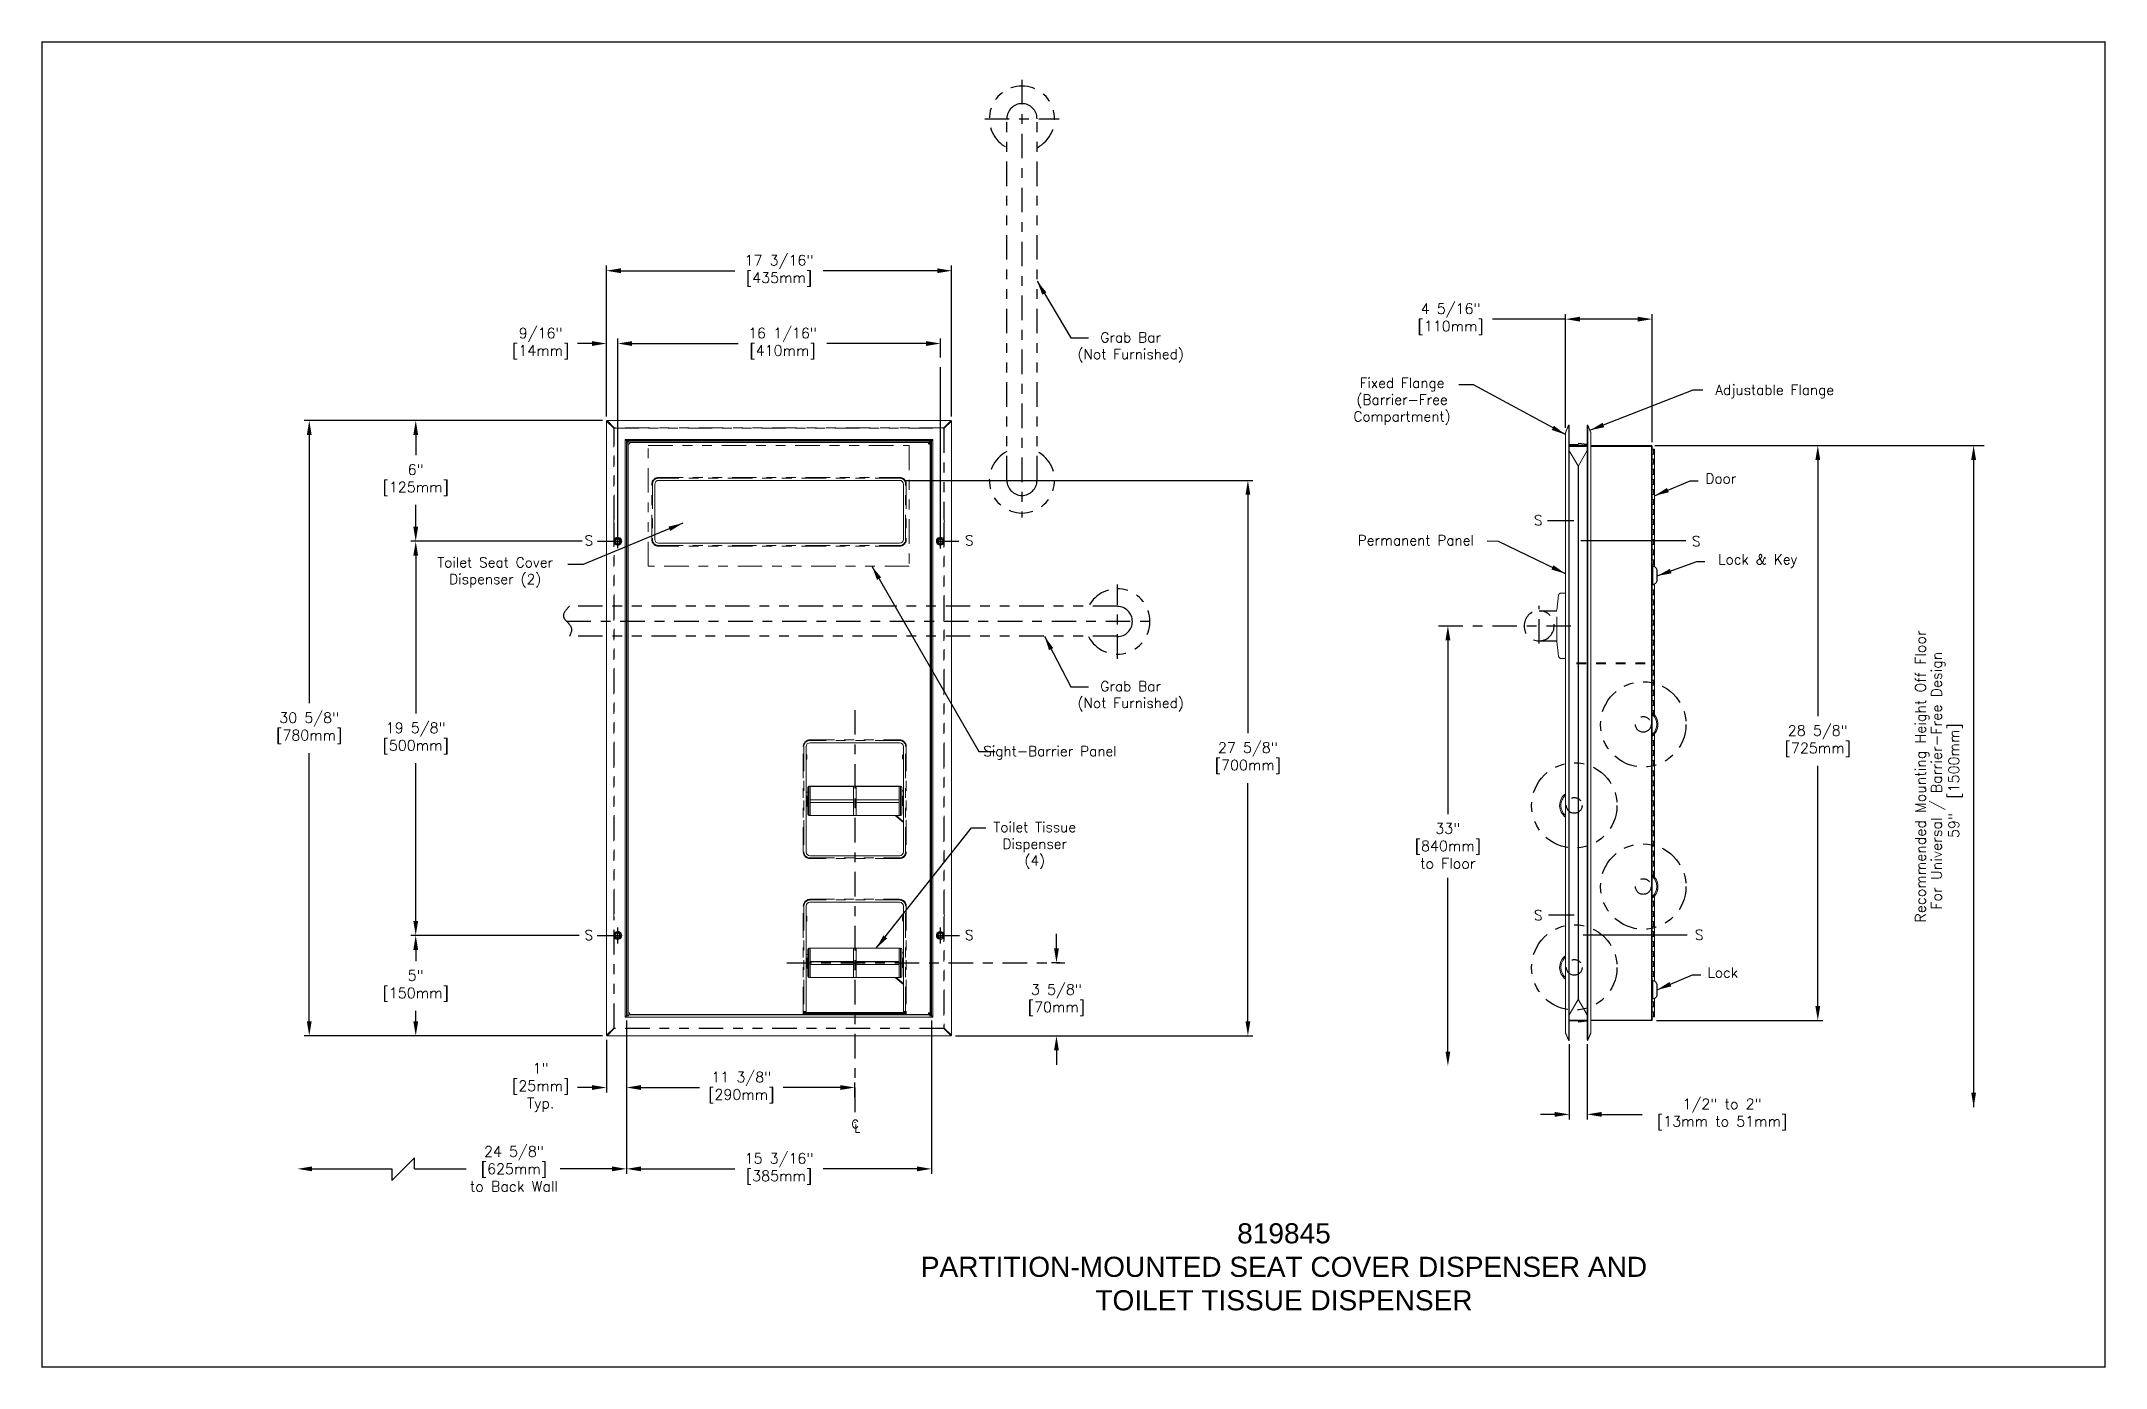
# Paper-space layout 'Layout1' of a CAD drawing. Header units: inches. Extents: x 0.4 to 33.3, y 0.3 to 21.4.
# The model-space entities are those that its viewports show. They can reach past a viewport. Long polylines and large blocks are cut down to what shows.
import ezdxf

# ---------------------------------------------------------------- set-up
doc = ezdxf.new("R2010")
doc.units = ezdxf.units.IN
doc.header["$MEASUREMENT"] = 0
doc.header["$PDSIZE"] = -1
for name, pattern in [('CENTER', [0.4, 0.25, -0.05, 0.05, -0.05]), ('HIDDEN', [0.075, 0.05, -0.025]), ('PHANTOM', [0.5, 0.25, -0.05, 0.05, -0.05, 0.05, -0.05]), ('PHANTOMX2', [5, 2.5, -0.5, 0.5, -0.5, 0.5, -0.5])]:
    doc.linetypes.add(name, pattern=pattern)
doc.layers.add('DIMENSIONS', color=1, linetype='Continuous')
doc.layers.add('Object', color=4, linetype='Continuous')
doc.layers.add('FORMAT', color=8, linetype='Continuous', lineweight=30)
doc.styles.get("Standard").update_dxf_attribs({"font": 'romans.shx'})
doc.dimstyles.get("Standard").update_dxf_attribs({"dimscale": 2, "dimtxt": 0.13, "dimasz": 0.18, "dimexe": 0.063, "dimexo": 0.0625, "dimgap": 0.09, "dimtad": 0, "dimtih": 1, "dimtoh": 1, "dimdec": 4, "dimlfac": 2, "dimzin": 4, "dimdsep": 46, "dimlunit": 5, "dimtxsty": 'Standard', "dimcen": 0.09, "dimadec": 0, "dimazin": 1, "dimtfac": 1, "dimtdec": 4, "dimtofl": 0, "dimtmove": 0, "dimatfit": 3, "dimfxl": 1, "dimfrac": 2, "dimtolj": 1, "dimtzin": 0, "dimarcsym": 0})

psp = doc.layouts.get("Layout1")

msp = doc.modelspace()

# ---------------------------------------------------------------- texts
at = {"layer": 'DIMENSIONS'}
for s, insert, char_height, width, attachment_point in [('Grab Bar\\P(Not Furnished)', (22.875245, 25.826604), 0.25, 3.37793555, 2), ('Fixed Flange\\P(Barrier-Free Compartment)', (29.631025, 24.692738), 0.25, 3.37049672, 2), ('Adjustable Flange', (38.908405, 24.520698), 0.25, 3.53119409, 2), ('Door', (37.569967, 22.315142), 0.25, 3.53119409, 2), ('S', (32.916974, 21.276082), 0.25, 2.8776271, 1), ('S', (9.277531, 20.772819), 0.25, 2.8776271, 1), ('S', (18.749436, 20.772819), 0.25, 2.8776271, 1), ('Permanent Panel', (29.973285, 20.77536), 0.25, 3.37049672, 2), ('S', (36.847818, 20.754726), 0.25, 2.8776271, 1), ('Toilet Seat Cover Dispenser (2)', (7.053918, 20.227278), 0.25, 3.37049672, 2), ('Lock & Key', (38.4901, 20.302498), 0.25, 3.53119409, 2), ('Grab Bar\\P(Not Furnished)', (22.875245, 17.144724), 0.25, 3.37793555, 2), ('Sight-Barrier Panel', (20.866916, 15.529495), 0.25, 3.37049672, 2), ('Toilet Tissue\\PDispenser\\P(4)', (20.488058, 13.63901), 0.25, 2.4521025, 2), ('S', (32.917092, 11.446996), 0.25, 2.8776271, 1), ('S', (9.277531, 10.952097), 0.25, 2.8776271, 1), ('S', (18.749436, 10.952097), 0.25, 2.8776271, 1), ('S', (36.924078, 10.958038), 0.25, 2.8776271, 1), ('Lock', (37.617337, 10.019453), 0.25, 3.53119409, 2), ('C', (15.925482, 6.225514), 0.2, 1.87991094, 1), ('L', (15.996889, 6.110595), 0.2, 1.87991094, 1), ('{\\f@Arial Unicode MS|b0|i0|c0|p34;819845\\PPARTITION-MOUNTED SEAT COVER DISPENSER AND TOILET TISSUE DISPENSER}', (26.691729, 3.655132), 0.5, 20.52203997, 2)]:
    msp.add_mtext(s, dxfattribs=dict(at, insert=insert, char_height=char_height, width=width, attachment_point=attachment_point))
at = {"layer": 'DIMENSIONS', "char_height": 0.26, "attachment_point": 5, "rotation": 90}
for s, insert in [('\\A1;Recommended Mounting Height Off Floor', (42.582999, 14.773444)), ('\\A1;For Universal / Barrier-Free Design \\P59"  [1500mm]', (43.197745, 14.66826))]:
    msp.add_mtext(s, dxfattribs=dict(at, insert=insert))
at = {"layer": 'DIMENSIONS', "insert": (7.521261, 5.009007), "char_height": 0.26, "attachment_point": 5}
msp.add_mtext('\\A1;24 5/8"\\P[625mm]\\Pto Back Wall', dxfattribs=at)

# ---------------------------------------------------------------- blocks, each defined once
blk = doc.blocks.new('D-Border')
at = {"layer": 'FORMAT', "color": 5, "linetype": 'Continuous', "const_width": 0.02, "flags": 128}
blk.add_lwpolyline([(33.298, 0.331), (33.298, 21.436), (0.423, 21.436), (0.423, 0.331)], close=True, dxfattribs=at)
blk = doc.blocks.new('*D6')
at = {"layer": 'Defpoints', "color": 0}
for p in [(18.418, 27.36), (9.823, 23.604), (18.418, 23.604)]:
    blk.add_point(p, dxfattribs=at)
at = {"layer": 'DIMENSIONS', "color": 0, "lineweight": -2}
for p, q in [((9.823, 23.729), (9.823, 27.486)), ((10.183, 27.36), (13.018, 27.36)), ((18.058, 27.36), (15.223, 27.36)), ((18.418, 23.729), (18.418, 27.486))]:
    blk.add_line(p, q, dxfattribs=at)
at = {"layer": 'DIMENSIONS', "color": 0}
for points in [[(10.183, 27.42), (10.183, 27.3), (9.823, 27.36)], [(18.058, 27.42), (18.058, 27.3), (18.418, 27.36)]]:
    blk.add_solid(points, dxfattribs=at)
at = {"layer": 'DIMENSIONS', "color": 0, "insert": (14.121, 27.36), "char_height": 0.26, "attachment_point": 5}
blk.add_mtext('\\A1;17 3/16"\\P[435mm]', dxfattribs=at)
blk = doc.blocks.new('*D7')
at = {"layer": 'Defpoints', "color": 0}
for p in [(9.852, 23.632), (2.424, 8.319), (9.852, 8.319)]:
    blk.add_point(p, dxfattribs=at)
at = {"layer": 'DIMENSIONS', "color": 0, "lineweight": -2}
for p, q in [((9.727, 23.632), (2.298, 23.632)), ((2.424, 23.272), (2.424, 16.595)), ((2.424, 8.679), (2.424, 15.356)), ((9.727, 8.319), (2.298, 8.319))]:
    blk.add_line(p, q, dxfattribs=at)
at = {"layer": 'DIMENSIONS', "color": 0}
for points in [[(2.364, 23.272), (2.484, 23.272), (2.424, 23.632)], [(2.364, 8.679), (2.484, 8.679), (2.424, 8.319)]]:
    blk.add_solid(points, dxfattribs=at)
at = {"layer": 'DIMENSIONS', "color": 0, "insert": (2.424, 15.975), "char_height": 0.26, "attachment_point": 5}
blk.add_mtext('\\A1;30 5/8"\\P[780mm]', dxfattribs=at)
blk = doc.blocks.new('*D8')
at = {"layer": 'Defpoints', "color": 0}
for p in [(10.103, 25.548), (18.139, 25.548), (18.139, 25.076)]:
    blk.add_point(p, dxfattribs=at)
at = {"layer": 'DIMENSIONS', "color": 0, "lineweight": -2}
for p, q in [((10.103, 25.673), (10.103, 25.674)), ((10.463, 25.548), (13.105, 25.548)), ((17.779, 25.548), (15.31, 25.548)), ((18.139, 25.201), (18.139, 25.674))]:
    blk.add_line(p, q, dxfattribs=at)
at = {"layer": 'DIMENSIONS', "color": 0}
for points in [[(10.463, 25.608), (10.463, 25.488), (10.103, 25.548)], [(17.779, 25.608), (17.779, 25.488), (18.139, 25.548)]]:
    blk.add_solid(points, dxfattribs=at)
at = {"layer": 'DIMENSIONS', "color": 0, "insert": (14.208, 25.548), "char_height": 0.26, "attachment_point": 5}
blk.add_mtext('\\A1;16 1/16"\\P[410mm]', dxfattribs=at)
blk = doc.blocks.new('*D9')
at = {"layer": 'Defpoints', "color": 0}
for p in [(9.852, 23.632), (5.075, 20.628), (9.146, 20.628)]:
    blk.add_point(p, dxfattribs=at)
at = {"layer": 'DIMENSIONS', "color": 0, "lineweight": -2}
for p, q in [((9.727, 23.632), (4.949, 23.632)), ((5.075, 23.272), (5.075, 22.769)), ((5.075, 20.988), (5.075, 21.53)), ((9.021, 20.628), (4.949, 20.628))]:
    blk.add_line(p, q, dxfattribs=at)
at = {"layer": 'DIMENSIONS', "color": 0}
for points in [[(5.015, 23.272), (5.135, 23.272), (5.075, 23.632)], [(5.015, 20.988), (5.135, 20.988), (5.075, 20.628)]]:
    blk.add_solid(points, dxfattribs=at)
at = {"layer": 'DIMENSIONS', "color": 0, "insert": (5.075, 22.149), "char_height": 0.26, "attachment_point": 5}
blk.add_mtext('\\A1;6"\\P[125mm]', dxfattribs=at)
blk = doc.blocks.new('*D10')
at = {"layer": 'Defpoints', "color": 0}
for p in [(9.345, 20.628), (5.075, 10.818), (5.075, 10.818)]:
    blk.add_point(p, dxfattribs=at)
at = {"layer": 'DIMENSIONS', "color": 0, "lineweight": -2}
for p, q in [((9.22, 20.628), (4.949, 20.628)), ((5.075, 20.268), (5.075, 16.342)), ((5.075, 11.178), (5.075, 15.103)), ((4.95, 10.818), (4.949, 10.818))]:
    blk.add_line(p, q, dxfattribs=at)
at = {"layer": 'DIMENSIONS', "color": 0}
for points in [[(5.015, 20.268), (5.135, 20.268), (5.075, 20.628)], [(5.015, 11.178), (5.135, 11.178), (5.075, 10.818)]]:
    blk.add_solid(points, dxfattribs=at)
at = {"layer": 'DIMENSIONS', "color": 0, "insert": (5.075, 15.723), "char_height": 0.26, "attachment_point": 5}
blk.add_mtext('\\A1;19 5/8"\\P[500mm]', dxfattribs=at)
blk = doc.blocks.new('*D11')
at = {"layer": 'Defpoints', "color": 0}
for p in [(5.075, 10.818), (9.269, 10.818), (9.852, 8.319)]:
    blk.add_point(p, dxfattribs=at)
at = {"layer": 'DIMENSIONS', "color": 0, "lineweight": -2}
for p, q in [((9.144, 10.818), (4.949, 10.818)), ((5.075, 10.458), (5.075, 10.18)), ((5.075, 8.679), (5.075, 8.941)), ((9.727, 8.319), (4.949, 8.319))]:
    blk.add_line(p, q, dxfattribs=at)
at = {"layer": 'DIMENSIONS', "color": 0}
for points in [[(5.015, 10.458), (5.135, 10.458), (5.075, 10.818)], [(5.015, 8.679), (5.135, 8.679), (5.075, 8.319)]]:
    blk.add_solid(points, dxfattribs=at)
at = {"layer": 'DIMENSIONS', "color": 0, "insert": (5.075, 9.56), "char_height": 0.26, "attachment_point": 5}
blk.add_mtext('\\A1;5"\\P[150mm]', dxfattribs=at)
blk = doc.blocks.new('*D12')
at = {"layer": 'Defpoints', "color": 0}
for p in [(10.323, 8.825), (17.918, 8.825), (17.918, 5.009)]:
    blk.add_point(p, dxfattribs=at)
at = {"layer": 'DIMENSIONS', "color": 0, "lineweight": -2}
for p, q in [((10.323, 8.7), (10.323, 4.883)), ((17.918, 8.7), (17.918, 4.883)), ((10.683, 5.009), (13.018, 5.009)), ((17.558, 5.009), (15.223, 5.009))]:
    blk.add_line(p, q, dxfattribs=at)
at = {"layer": 'DIMENSIONS', "color": 0}
for points in [[(10.683, 5.069), (10.683, 4.949), (10.323, 5.009)], [(17.558, 5.069), (17.558, 4.949), (17.918, 5.009)]]:
    blk.add_solid(points, dxfattribs=at)
at = {"layer": 'DIMENSIONS', "color": 0, "insert": (14.121, 5.009), "char_height": 0.26, "attachment_point": 5}
blk.add_mtext('\\A1;15 3/16"\\P[385mm]', dxfattribs=at)
blk = doc.blocks.new('*D13')
at = {"layer": 'Defpoints', "color": 0}
for p in [(10.323, 8.825), (9.823, 8.347), (9.823, 7.033)]:
    blk.add_point(p, dxfattribs=at)
at = {"layer": 'DIMENSIONS', "color": 0, "lineweight": -2}
for p, q in [((10.323, 8.7), (10.323, 6.907)), ((9.823, 8.222), (9.823, 6.907)), ((9.463, 7.033), (9.103, 7.033)), ((10.683, 7.033), (11.043, 7.033))]:
    blk.add_line(p, q, dxfattribs=at)
at = {"layer": 'DIMENSIONS', "color": 0}
for points in [[(9.463, 7.093), (9.463, 6.973), (9.823, 7.033)], [(10.683, 7.093), (10.683, 6.973), (10.323, 7.033)]]:
    blk.add_solid(points, dxfattribs=at)
at = {"layer": 'DIMENSIONS', "color": 0, "insert": (8.187, 7.033), "char_height": 0.26, "attachment_point": 5}
blk.add_mtext('\\A1;1"\\P[25mm]\\PTyp.', dxfattribs=at)
blk = doc.blocks.new('*D14')
at = {"layer": 'Defpoints', "color": 0}
for p in [(10.323, 8.825), (16.006, 7.033), (16.006, 6.667)]:
    blk.add_point(p, dxfattribs=at)
at = {"layer": 'DIMENSIONS', "color": 0, "lineweight": -2}
for p, q in [((10.323, 8.7), (10.323, 6.907)), ((10.683, 7.033), (12.142, 7.033)), ((15.646, 7.033), (14.223, 7.033)), ((16.006, 6.792), (16.006, 7.159))]:
    blk.add_line(p, q, dxfattribs=at)
at = {"layer": 'DIMENSIONS', "color": 0}
for points in [[(10.683, 7.093), (10.683, 6.973), (10.323, 7.033)], [(15.646, 7.093), (15.646, 6.973), (16.006, 7.033)]]:
    blk.add_solid(points, dxfattribs=at)
at = {"layer": 'DIMENSIONS', "color": 0, "insert": (13.182, 7.033), "char_height": 0.26, "attachment_point": 5}
blk.add_mtext('\\A1;11 3/8"\\P[290mm]', dxfattribs=at)
blk = doc.blocks.new('*D16')
at = {"layer": 'Defpoints', "color": 0}
for p in [(9.823, 25.548), (9.823, 23.604), (10.103, 23.632)]:
    blk.add_point(p, dxfattribs=at)
at = {"layer": 'DIMENSIONS', "color": 0, "lineweight": -2}
for p, q in [((9.463, 25.548), (9.103, 25.548)), ((9.823, 23.729), (9.823, 25.674)), ((10.103, 23.757), (10.103, 25.674)), ((10.463, 25.548), (10.823, 25.548))]:
    blk.add_line(p, q, dxfattribs=at)
at = {"layer": 'DIMENSIONS', "color": 0}
for points in [[(9.463, 25.608), (9.463, 25.488), (9.823, 25.548)], [(10.463, 25.608), (10.463, 25.488), (10.103, 25.548)]]:
    blk.add_solid(points, dxfattribs=at)
at = {"layer": 'DIMENSIONS', "color": 0, "insert": (8.187, 25.548), "char_height": 0.26, "attachment_point": 5}
blk.add_mtext('\\A1;9/16"\\P[14mm]', dxfattribs=at)
blk = doc.blocks.new('*D27')
at = {"layer": 'Defpoints', "color": 0}
for p in [(33.702, 26.155), (33.702, 23.325), (35.857, 22.97)]:
    blk.add_point(p, dxfattribs=at)
at = {"layer": 'DIMENSIONS', "color": 0, "lineweight": -2}
for p, q in [((33.702, 23.45), (33.702, 26.281)), ((35.857, 23.095), (35.857, 26.281)), ((33.702, 26.155), (31.883, 26.155)), ((35.497, 26.155), (34.062, 26.155))]:
    blk.add_line(p, q, dxfattribs=at)
at = {"layer": 'DIMENSIONS', "color": 0}
for points in [[(34.062, 26.215), (34.062, 26.095), (33.702, 26.155)], [(35.497, 26.215), (35.497, 26.095), (35.857, 26.155)]]:
    blk.add_solid(points, dxfattribs=at)
at = {"layer": 'DIMENSIONS', "color": 0, "insert": (30.842, 26.155), "char_height": 0.26, "attachment_point": 5}
blk.add_mtext('\\A1;4 5/16"\\P[110mm]', dxfattribs=at)
blk = doc.blocks.new('*D28')
at = {"layer": 'Defpoints', "color": 0}
for p in [(33.795, 8.24), (34.242, 8.24), (33.795, 6.365)]:
    blk.add_point(p, dxfattribs=at)
at = {"layer": 'DIMENSIONS', "color": 0, "lineweight": -2}
for p, q in [((33.795, 8.115), (33.795, 6.239)), ((34.242, 8.115), (34.242, 6.239)), ((33.435, 6.365), (33.075, 6.365)), ((34.602, 6.365), (35.613, 6.365))]:
    blk.add_line(p, q, dxfattribs=at)
at = {"layer": 'DIMENSIONS', "color": 0}
for points in [[(33.435, 6.425), (33.435, 6.305), (33.795, 6.365)], [(34.602, 6.425), (34.602, 6.305), (34.242, 6.365)]]:
    blk.add_solid(points, dxfattribs=at)
at = {"layer": 'DIMENSIONS', "color": 0, "insert": (37.601, 6.365), "char_height": 0.26, "attachment_point": 5}
blk.add_mtext('\\A1;1/2" to 2"\\P[13mm to 51mm]', dxfattribs=at)
blk = doc.blocks.new('*D29')
at = {"layer": 'Defpoints', "color": 0}
for p in [(35.842, 23.013), (39.983, 23.013), (35.842, 8.698)]:
    blk.add_point(p, dxfattribs=at)
at = {"layer": 'DIMENSIONS', "color": 0, "lineweight": -2}
for p, q in [((35.967, 23.013), (40.109, 23.013)), ((39.983, 22.653), (39.983, 16.275)), ((39.983, 9.058), (39.983, 15.036)), ((35.967, 8.698), (40.109, 8.698))]:
    blk.add_line(p, q, dxfattribs=at)
at = {"layer": 'DIMENSIONS', "color": 0}
for points in [[(39.923, 22.653), (40.043, 22.653), (39.983, 23.013)], [(39.923, 9.058), (40.043, 9.058), (39.983, 8.698)]]:
    blk.add_solid(points, dxfattribs=at)
at = {"layer": 'DIMENSIONS', "color": 0, "insert": (39.983, 15.656), "char_height": 0.26, "attachment_point": 5}
blk.add_mtext('\\A1;28 5/8"\\P[725mm]', dxfattribs=at)
blk = doc.blocks.new('*D30')
at = {"layer": 'Defpoints', "color": 0}
for p in [(30.773, 18.525), (30.773, 7.568), (31.607, 7.568)]:
    blk.add_point(p, dxfattribs=at)
at = {"layer": 'DIMENSIONS', "color": 0, "lineweight": -3}
blk.add_line((30.898, 18.525), (30.899, 18.525), dxfattribs=at)
at = {"layer": 'DIMENSIONS', "color": 0, "lineweight": -2}
for p, q in [((30.773, 18.165), (30.773, 13.839)), ((30.773, 7.928), (30.773, 12.254))]:
    blk.add_line(p, q, dxfattribs=at)
at = {"layer": 'DIMENSIONS', "color": 0}
for points in [[(30.713, 18.165), (30.833, 18.165), (30.773, 18.525)], [(30.713, 7.928), (30.833, 7.928), (30.773, 7.568)]]:
    blk.add_solid(points, dxfattribs=at)
at = {"layer": 'DIMENSIONS', "color": 0, "insert": (30.773, 13.046), "char_height": 0.26, "attachment_point": 5}
blk.add_mtext('\\A1;33"\\P[840mm]\\Pto Floor', dxfattribs=at)
blk = doc.blocks.new('*D33')
at = {"layer": 'Defpoints', "color": 0}
for p in [(21.234, 10.135), (18.39, 8.319), (21.028, 8.319)]:
    blk.add_point(p, dxfattribs=at)
at = {"layer": 'DIMENSIONS', "color": 0, "lineweight": -2}
for p, q in [((21.028, 10.495), (21.028, 10.855)), ((21.109, 10.135), (20.902, 10.135)), ((18.515, 8.319), (21.154, 8.319)), ((21.028, 7.959), (21.028, 7.599))]:
    blk.add_line(p, q, dxfattribs=at)
at = {"layer": 'DIMENSIONS', "color": 0}
for points in [[(20.968, 10.495), (21.088, 10.495), (21.028, 10.135)], [(20.968, 7.959), (21.088, 7.959), (21.028, 8.319)]]:
    blk.add_solid(points, dxfattribs=at)
at = {"layer": 'DIMENSIONS', "color": 0, "insert": (21.028, 9.211), "char_height": 0.26, "attachment_point": 5}
blk.add_mtext('\\A1;3 5/8"\\P[70mm]', dxfattribs=at)
blk = doc.blocks.new('*D34')
at = {"layer": 'Defpoints', "color": 0}
for p in [(17.121, 22.143), (18.39, 8.319), (25.794, 8.319)]:
    blk.add_point(p, dxfattribs=at)
at = {"layer": 'DIMENSIONS', "color": 0, "lineweight": -2}
for p, q in [((17.246, 22.143), (25.92, 22.143)), ((25.794, 21.783), (25.794, 15.85)), ((25.794, 8.679), (25.794, 14.611)), ((18.515, 8.319), (25.92, 8.319))]:
    blk.add_line(p, q, dxfattribs=at)
at = {"layer": 'DIMENSIONS', "color": 0}
for points in [[(25.734, 21.783), (25.854, 21.783), (25.794, 22.143)], [(25.734, 8.679), (25.854, 8.679), (25.794, 8.319)]]:
    blk.add_solid(points, dxfattribs=at)
at = {"layer": 'DIMENSIONS', "color": 0, "insert": (25.794, 15.231), "char_height": 0.26, "attachment_point": 5}
blk.add_mtext('\\A1;27 5/8"\\P[700mm]', dxfattribs=at)

# ---------------------------------------------------------------- dimensions: what is measured, and where the dimension line sits
at = {"layer": 'DIMENSIONS'}
for base, p1, p2, text, picture, middle in [((18.418371, 27.359891), (9.823331, 23.603661), (18.418371, 23.603661), '<>\\P[435mm]', '*D6', (14.120851, 27.359891)), ((9.823331, 25.547621), (10.102944, 23.632355), (9.823331, 23.603661), '<>\\P[14mm]', '*D16', (8.186664, 25.547621)), ((18.138757, 25.547621), (10.102944, 25.547621), (18.138757, 25.075874), '<>\\P[410mm]', '*D8', (14.207832, 25.547621)), ((9.82333, 7.032597), (10.323351, 8.825459), (9.82333, 8.347258), '<>\\P[25mm]\\PTyp.', '*D13', (8.186664, 7.032597)), ((16.005851, 7.032597), (10.323351, 8.825459), (16.005851, 6.667418), '<>\\P[290mm]', '*D14', (13.18243, 7.032597))]:
    dim = msp.add_linear_dim(base=base, p1=p1, p2=p2, text=text, dimstyle='Standard', override={"dimpost": '"\\X'}, dxfattribs=at)
    dim.commit()
    dim.dimension.update_dxf_attribs({"geometry": picture, "text_midpoint": middle, "dimtype": 160})
for base, p1, p2, angle, text, override, picture, middle in [((33.701505, 26.15478), (35.857005, 22.970471), (33.701505, 23.325317), 180, '<>\\P[110mm]', {"dimpost": '"\\X'}, '*D27', (30.842432, 26.15478)), ((2.423902, 8.318564), (9.852024, 23.632355), (9.852024, 8.318564), 90, '<>\\P[780mm]', {"dimpost": '"\\X'}, '*D7', (2.423902, 15.97546)), ((5.074647, 20.62796), (9.852024, 23.632355), (9.145552, 20.62796), 90, '<>\\P[125mm]', {"dimpost": '"\\X'}, '*D9', (5.074647, 22.149483)), ((39.983139, 23.012645), (35.841505, 8.697645), (35.841755, 23.012645), 90, '<>\\P[725mm]', {"dimpost": '"\\X'}, '*D29', (39.983139, 15.655528)), ((30.772862, 7.568216), (30.772862, 18.524531), (31.607484, 7.568216), 90, '33"\\P[840mm]\\Pto Floor', {"dimpost": '"\\X', "dimse2": 1, "dimlwe": -3}, '*D30', (30.772862, 13.046373)), ((5.074647, 10.81796), (9.852024, 8.318564), (9.269402, 10.81796), 90, '<>\\P[150mm]', {"dimpost": '"\\X'}, '*D11', (5.074647, 9.560063)), ((21.028264, 8.318564), (21.234008, 10.134878), (18.389677, 8.318564), 90, '<>\\P[70mm]', {"dimpost": '"\\X'}, '*D33', (21.028264, 9.211288)), ((33.794817, 6.365332), (34.242012, 8.240282), (33.794817, 8.240282), 180, '1/2" to 2"\\P[13mm to 51mm]', {"dimpost": '"\\X'}, '*D28', (37.60102, 6.365332))]:
    dim = msp.add_linear_dim(base=base, p1=p1, p2=p2, angle=angle, text=text, dimstyle='Standard', override=override, dxfattribs=at)
    dim.commit()
    dim.dimension.update_dxf_attribs({"geometry": picture, "text_midpoint": middle, "dimtype": 160})
for base, p1, p2, text, picture, middle in [((25.794191, 8.318564), (17.120851, 22.14296), (18.389677, 8.318564), '<>\\P[700mm]', '*D34', (25.794191, 15.230762)), ((5.074647, 10.81796), (9.344963, 20.62796), (5.074647, 10.81796), '<>\\P[500mm]', '*D10', (5.074647, 15.72296))]:
    dim = msp.add_linear_dim(base=base, p1=p1, p2=p2, angle=90, text=text, dimstyle='Standard', override={"dimpost": '"\\X'}, dxfattribs=at)
    dim.commit()
    dim.dimension.update_dxf_attribs({"geometry": picture, "text_midpoint": middle})
dim = msp.add_linear_dim(base=(17.918351, 5.009007), p1=(10.323351, 8.825459), p2=(17.918351, 8.825459), text='<>\\P[385mm]', dimstyle='Standard', override={"dimpost": '"\\X'}, dxfattribs=at)
dim.commit()
dim.dimension.update_dxf_attribs({"geometry": '*D12', "text_midpoint": (14.120851, 5.009007)})

# ---------------------------------------------------------------- hatches: boundary and pattern name
at = {"linetype": 'Continuous', "lineweight": 0}
h = msp.add_hatch(dxfattribs=at)
h.set_pattern_fill('ANSI31', scale=2, style=0)
edge = h.paths.add_edge_path(flags=0)
edge.add_arc((26.949461, 13.071284), 0.022, 0, 360)
h = msp.add_hatch(dxfattribs=at)
h.set_pattern_fill('ANSI31', scale=2, style=0)
edge = h.paths.add_edge_path(flags=0)
edge.add_arc((28.840461, 13.071284), 0.022, 0, 360)

# ---------------------------------------------------------------- linework, layer by layer
at = {"layer": 'DIMENSIONS', "linetype": 'CENTER'}
for p, q in [((20.168371, 32.110356), (20.168371, 21.214644)), ((19.242307, 31.14296), (21.091388, 31.14296)), ((19.242307, 22.14296), (21.091388, 22.14296)), ((22.543371, 17.704233), (22.543371, 19.553314)), ((8.825524, 18.637345), (23.520458, 18.637345)), ((30.538739, 18.524531), (33.843619, 18.524531)), ((33.044817, 18.082223), (33.044817, 19.016471)), ((33.044817, 18.899531), (33.483817, 18.899531)), ((33.044817, 18.149531), (33.483817, 18.149531)), ((16.005851, 16.426064), (16.005851, 6.15708)), ((14.314844, 10.134878), (21.234008, 10.134878))]:
    msp.add_line(p, q, dxfattribs=at)
at = {"layer": 'DIMENSIONS', "linetype": 'PHANTOM'}
for p, q in [((19.793371, 22.14296), (19.793371, 31.14296)), ((20.543371, 22.14296), (20.543371, 31.14296)), ((22.543371, 19.012345), (8.901871, 19.012345)), ((22.543371, 18.262345), (8.901871, 18.262345))]:
    msp.add_line(p, q, dxfattribs=at)
at = {"layer": 'DIMENSIONS'}
for p, q in [((10.102944, 20.459168), (10.102944, 25.00353)), ((18.138757, 20.44557), (18.138757, 24.963748)), ((35.923316, 23.012645), (44.127833, 23.012645)), ((43.86289, 22.652645), (43.86289, 6.542868)), ((33.911495, 21.134866), (33.256821, 21.134866)), ((9.602112, 20.62796), (10.194851, 20.62796)), ((18.046851, 20.62796), (18.5976, 20.62796)), ((36.70132, 20.634866), (34.085907, 20.634866)), ((33.915089, 11.324866), (33.275264, 11.324866)), ((9.591457, 10.81796), (10.193791, 10.81796)), ((10.104851, 10.615836), (10.104851, 11.018228)), ((18.048841, 10.81796), (18.610151, 10.81796)), ((18.136851, 10.615836), (18.136851, 11.018228)), ((36.728816, 10.824866), (34.138607, 10.824866)), ((5.042827, 5.283156), (4.479407, 4.718625)), ((5.043097, 5.009007), (5.042827, 5.283156)), ((2.493306, 5.009007), (4.479121, 5.009007)), ((4.479121, 5.009007), (4.479407, 4.718625)), ((5.043097, 5.009007), (6.330153, 5.009007)), ((9.963351, 5.009007), (8.671106, 5.009007))]:
    msp.add_line(p, q, dxfattribs=at)
at = {"layer": 'DIMENSIONS', "linetype": 'CENTER', "lineweight": 15}
for p, q in [((33.529061, 19.28192), (33.483817, 18.914531)), ((33.631375, 19.336781), (33.591093, 19.336781)), ((33.483817, 18.134531), (33.483817, 18.914531)), ((33.483817, 18.134531), (33.529061, 17.767142)), ((33.591093, 17.712281), (33.701505, 17.712281))]:
    msp.add_line(p, q, dxfattribs=at)
at = {"layer": 'DIMENSIONS', "linetype": 'PHANTOM'}
for centre, radius in [((35.637227, 16.070145), 1.0625), ((35.637227, 16.070145), 0.195), ((33.921005, 14.052645), 1.0625), ((33.921005, 14.052645), 0.195), ((35.637322, 12.035145), 1.0625), ((35.637322, 12.035145), 0.195), ((33.921005, 10.022645), 1.0625), ((33.921005, 10.022645), 0.195)]:
    msp.add_circle(centre, radius, dxfattribs=at)
for centre, start, end in [((20.168371, 31.14296), 297.4864263, 242.5135737), ((20.168371, 22.14296), 117.4864263, 62.5135737), ((22.543371, 18.630297), 207.4864263, 152.5135737)]:
    msp.add_arc(centre, 0.8125, start, end, dxfattribs=at)
at = {"layer": 'DIMENSIONS', "linetype": 'PHANTOMX2'}
for centre, start, end in [((20.168371, 31.14296), 0, 180), ((20.168371, 22.14296), 180, 0), ((22.543371, 18.630297), 270, 90)]:
    msp.add_arc(centre, 0.375, start, end, dxfattribs=at)
at = {"layer": 'DIMENSIONS', "linetype": 'CENTER', "lineweight": 15}
for centre, radius, start, end in [((33.591093, 19.274281), 0.0625, 90, 172.9793855), ((33.684624, 20.148064), 0.813029, 266.2447879, 271.1897536), ((33.591093, 17.774781), 0.0625, 187.0206145, 270)]:
    msp.add_arc(centre, radius, start, end, dxfattribs=at)
at = {"layer": 'DIMENSIONS', "linetype": 'CENTER'}
msp.add_arc((33.044817, 18.524531), 0.375, 272.8064997, 270, dxfattribs=at)
at = {"layer": 'DIMENSIONS', "linetype": 'PHANTOMX2'}
msp.add_open_spline([(8.901871, 19.012345), (8.819061, 18.924475), (8.637043, 18.731334), (9.023656, 18.517688), (8.934464, 18.330682), (8.901871, 18.262345)], degree=3, knots=[0, 0, 0, 0, 0.2977481128, 0.654453789, 0.8598638664, 0.8598638664, 0.8598638664, 0.8598638664], dxfattribs=at)
at = {"layer": 'DIMENSIONS'}
for points in [[(43.92289, 22.652645), (43.80289, 22.652645), (43.86289, 23.012645)], [(43.92289, 6.902868), (43.80289, 6.902868), (43.86289, 6.542868)], [(2.493306, 5.069007), (2.493306, 4.949007), (2.133306, 5.009007)], [(9.963351, 5.069007), (9.963351, 4.949007), (10.323351, 5.009007)]]:
    msp.add_solid(points, dxfattribs=at)
at = {"layer": 'Object', "linetype": 'Continuous', "lineweight": 15}
for p, q in [((9.823331, 23.603661), (9.823331, 8.347258)), ((9.823331, 23.603661), (9.823331, 8.347258)), ((9.823331, 23.603661), (9.823331, 8.347258)), ((18.389677, 23.632355), (9.852024, 23.632355)), ((18.389677, 23.632355), (9.852024, 23.632355)), ((18.389677, 23.632355), (9.852024, 23.632355)), ((17.948351, 23.16296), (10.293351, 23.16296)), ((10.293351, 23.16296), (10.293351, 8.78796)), ((10.33727, 23.13296), (10.353351, 23.13296)), ((10.353351, 23.13296), (17.888351, 23.13296)), ((17.888351, 23.13296), (17.904431, 23.13296)), ((17.948351, 8.78796), (17.948351, 23.16296)), ((18.418371, 8.347258), (18.418371, 23.603661)), ((18.418371, 8.347258), (18.418371, 23.603661)), ((18.418371, 8.347258), (18.418371, 23.603661)), ((33.701505, 23.325317), (33.703871, 23.325317)), ((33.701505, 23.325317), (33.701505, 21.063142)), ((33.77984, 23.516794), (33.703871, 23.336994)), ((33.703871, 23.325317), (33.77984, 23.505118)), ((33.703871, 23.325317), (33.703871, 21.026492)), ((33.781, 23.51954), (33.77984, 23.516794)), ((33.794817, 23.513702), (33.781, 23.51954)), ((33.781, 8.234444), (33.781, 23.490846)), ((33.781, 23.490846), (33.794817, 23.485008)), ((33.792858, 23.509065), (33.794817, 23.513702)), ((33.794817, 8.240282), (33.794817, 23.485008)), ((34.25583, 23.51954), (34.242012, 23.513702)), ((34.242012, 23.513702), (34.243971, 23.509065)), ((34.242012, 23.485008), (34.25583, 23.490846)), ((34.242012, 23.485008), (34.242012, 8.240282)), ((34.25699, 23.516794), (34.25583, 23.51954)), ((34.25583, 23.490846), (34.25583, 8.234444)), ((34.332959, 23.336994), (34.25699, 23.516794)), ((34.25699, 23.505118), (34.332959, 23.325317)), ((34.332959, 20.544466), (34.332959, 23.325317)), ((34.332959, 23.325317), (34.335325, 23.325317)), ((34.335325, 20.573363), (34.335325, 23.325317)), ((10.323351, 23.11904), (10.323351, 23.10296)), ((10.323351, 23.10296), (10.323351, 23.09546)), ((10.323351, 8.825459), (10.323351, 23.09546)), ((10.323351, 23.09546), (10.338351, 23.09546)), ((10.338601, 23.083286), (10.338351, 23.09546)), ((10.353351, 23.110459), (10.353351, 23.12546)), ((17.888351, 23.12546), (10.353351, 23.12546)), ((10.353351, 23.110459), (10.365524, 23.110209)), ((10.353851, 8.825459), (10.353851, 23.071112)), ((10.360851, 23.03046), (10.353851, 23.03046)), ((10.360851, 23.045782), (10.360851, 8.890138)), ((10.377698, 23.09496), (10.374654, 23.09612)), ((17.864003, 23.09496), (10.377698, 23.09496)), ((17.838673, 23.08796), (10.403028, 23.08796)), ((11.498351, 23.09496), (11.498351, 23.08796)), ((11.623351, 23.09496), (11.623351, 23.08796)), ((11.748351, 23.08796), (11.748351, 23.09496)), ((11.873351, 23.09496), (11.873351, 23.08796)), ((11.998351, 23.08796), (11.998351, 23.09496)), ((16.248351, 23.09496), (16.248351, 23.08796)), ((16.373351, 23.09496), (16.373351, 23.08796)), ((16.498351, 23.08796), (16.498351, 23.09496)), ((16.623351, 23.09496), (16.623351, 23.08796)), ((16.748351, 23.08796), (16.748351, 23.09496)), ((17.844851, 23.085459), (17.838842, 23.085459)), ((17.844851, 23.085459), (17.869851, 23.085459)), ((17.844851, 23.048222), (17.844851, 23.085459)), ((17.887851, 23.085459), (17.869851, 23.085459)), ((17.869851, 23.085459), (17.869851, 23.07046)), ((17.869851, 23.07046), (17.887851, 23.07046)), ((17.869851, 23.07046), (17.869851, 23.046528)), ((17.876177, 23.110209), (17.888351, 23.110459)), ((17.880851, 8.890138), (17.880851, 23.045782)), ((17.887851, 23.07113), (17.887851, 23.085459)), ((17.887851, 8.825459), (17.887851, 23.071112)), ((17.888351, 23.12546), (17.888351, 23.110459)), ((17.903351, 23.09546), (17.903101, 23.083286)), ((17.903351, 23.09546), (17.918351, 23.09546)), ((17.918351, 23.10296), (17.918351, 23.11904)), ((17.918351, 23.09546), (17.918351, 23.10296)), ((17.918351, 8.825459), (17.918351, 23.09546)), ((33.794817, 23.035145), (34.014005, 23.035145)), ((34.014005, 23.020145), (33.794817, 23.020145)), ((34.242012, 23.012645), (33.794817, 23.012645)), ((34.242012, 22.982645), (33.794817, 22.982645)), ((33.794817, 22.880485), (34.014005, 22.500841)), ((34.014005, 23.020145), (34.014005, 23.035145)), ((34.024536, 23.051234), (34.026104, 23.066152)), ((34.024536, 23.051234), (34.242012, 23.028376)), ((34.242012, 22.887249), (34.024536, 22.508495)), ((34.026104, 23.066152), (34.242012, 23.043459)), ((34.242012, 22.884518), (34.026104, 22.508495)), ((35.841755, 23.012645), (34.335325, 23.012645)), ((35.841755, 22.982645), (34.335325, 22.982645)), ((35.841755, 22.982645), (35.841755, 23.012645)), ((35.841755, 8.712645), (35.841755, 22.982645)), ((35.857005, 22.970471), (35.857005, 8.712645)), ((35.888504, 22.917645), (35.857005, 22.917645)), ((35.857254, 22.667645), (35.857254, 22.792645)), ((35.857254, 22.792645), (35.888504, 22.792645)), ((35.857254, 22.667645), (35.857254, 22.792645)), ((35.857254, 22.792645), (35.857254, 22.792645)), ((35.888504, 22.667645), (35.857254, 22.667645)), ((35.857254, 22.667645), (35.857254, 22.667645)), ((35.857255, 22.667645), (35.857255, 22.792645)), ((35.919755, 22.917645), (35.888504, 22.917645)), ((35.888504, 22.792645), (35.888504, 22.917645)), ((35.919755, 22.792645), (35.888504, 22.792645)), ((35.888504, 22.667645), (35.919755, 22.667645)), ((35.888504, 22.542645), (35.888504, 22.667645)), ((35.919755, 22.792645), (35.888505, 22.792645)), ((35.888505, 22.667645), (35.919755, 22.667645)), ((35.919755, 22.917645), (35.919755, 22.792645)), ((35.919755, 22.792645), (35.919755, 22.667645)), ((35.919755, 22.667645), (35.919755, 22.542645)), ((17.120851, 22.14296), (11.120851, 22.14296)), ((34.014005, 22.500841), (34.014005, 9.224449)), ((34.024536, 22.508495), (34.026104, 22.508495)), ((34.024536, 9.216796), (34.024536, 22.508495)), ((34.026104, 9.216796), (34.026104, 22.508495)), ((35.857254, 22.417645), (35.857254, 22.542645)), ((35.857254, 22.542645), (35.888504, 22.542645)), ((35.857254, 22.417645), (35.857254, 22.542645)), ((35.857254, 22.542645), (35.857254, 22.542645)), ((35.888504, 22.417645), (35.857254, 22.417645)), ((35.857254, 22.417645), (35.857254, 22.417645)), ((35.857254, 22.167645), (35.857254, 22.292645)), ((35.857254, 22.292645), (35.888504, 22.292645)), ((35.857254, 22.167645), (35.857254, 22.292645)), ((35.857254, 22.292645), (35.857254, 22.292645)), ((35.888504, 22.167645), (35.857254, 22.167645)), ((35.857254, 22.167645), (35.857254, 22.167645)), ((35.857255, 22.417645), (35.857255, 22.542645)), ((35.857255, 22.167645), (35.857255, 22.292645)), ((35.919755, 22.542645), (35.888504, 22.542645)), ((35.888504, 22.417645), (35.919755, 22.417645)), ((35.888504, 22.292645), (35.888504, 22.417645)), ((35.919755, 22.292645), (35.888504, 22.292645)), ((35.888504, 22.167645), (35.919755, 22.167645)), ((35.888504, 22.042645), (35.888504, 22.167645)), ((35.919755, 22.542645), (35.888505, 22.542645)), ((35.888505, 22.417645), (35.919755, 22.417645)), ((35.919755, 22.292645), (35.888505, 22.292645)), ((35.888505, 22.167645), (35.919755, 22.167645)), ((35.919755, 22.542645), (35.919755, 22.417645)), ((35.919755, 22.417645), (35.919755, 22.292645)), ((35.919755, 22.292645), (35.919755, 22.167645)), ((35.919755, 22.167645), (35.919755, 22.042645)), ((11.025851, 22.04796), (11.025851, 20.67296)), ((17.215851, 20.67296), (17.215851, 22.04796)), ((35.857254, 21.917645), (35.857254, 22.042645)), ((35.857254, 22.042645), (35.888504, 22.042645)), ((35.857254, 21.917645), (35.857254, 22.042645)), ((35.857254, 22.042645), (35.857254, 22.042645)), ((35.888504, 21.917645), (35.857254, 21.917645)), ((35.857254, 21.917645), (35.857254, 21.917645)), ((35.857254, 21.667645), (35.857254, 21.792645)), ((35.857254, 21.792645), (35.888504, 21.792645)), ((35.857254, 21.667645), (35.857254, 21.792645)), ((35.857254, 21.792645), (35.857254, 21.792645)), ((35.888504, 21.667645), (35.857254, 21.667645)), ((35.857254, 21.667645), (35.857254, 21.667645)), ((35.857255, 21.917645), (35.857255, 22.042645)), ((35.857255, 21.667645), (35.857255, 21.792645)), ((35.919755, 22.042645), (35.888504, 22.042645)), ((35.888504, 21.917645), (35.919755, 21.917645)), ((35.888504, 21.792645), (35.888504, 21.917645)), ((35.919755, 21.792645), (35.888504, 21.792645)), ((35.888504, 21.542645), (35.888504, 21.667645)), ((35.888504, 21.667645), (35.919755, 21.667645)), ((35.919755, 22.042645), (35.888505, 22.042645)), ((35.888505, 21.917645), (35.919755, 21.917645)), ((35.919755, 21.792645), (35.888505, 21.792645)), ((35.888505, 21.667645), (35.919755, 21.667645)), ((35.919755, 22.042645), (35.919755, 21.917645)), ((35.919755, 21.917645), (35.919755, 21.792645)), ((35.919755, 21.792645), (35.919755, 21.667645)), ((35.919755, 21.667645), (35.919755, 21.542645)), ((35.857254, 21.417645), (35.857254, 21.542645)), ((35.857254, 21.542645), (35.888504, 21.542645)), ((35.857254, 21.417645), (35.857254, 21.542645)), ((35.857254, 21.542645), (35.857254, 21.542645)), ((35.888504, 21.417645), (35.857254, 21.417645)), ((35.857254, 21.417645), (35.857254, 21.417645)), ((35.857254, 21.167645), (35.857254, 21.292645)), ((35.857254, 21.292645), (35.888504, 21.292645)), ((35.857254, 21.167645), (35.857254, 21.292645)), ((35.857254, 21.292645), (35.857254, 21.292645)), ((35.888504, 21.167645), (35.857254, 21.167645)), ((35.857254, 21.167645), (35.857254, 21.167645)), ((35.857255, 21.417645), (35.857255, 21.542645)), ((35.857255, 21.167645), (35.857255, 21.292645)), ((35.919755, 21.542645), (35.888504, 21.542645)), ((35.888504, 21.417645), (35.919755, 21.417645)), ((35.888504, 21.292645), (35.888504, 21.417645)), ((35.919755, 21.292645), (35.888504, 21.292645)), ((35.888504, 21.167645), (35.919755, 21.167645)), ((35.888504, 21.042645), (35.888504, 21.167645)), ((35.919755, 21.542645), (35.888505, 21.542645)), ((35.888505, 21.417645), (35.919755, 21.417645)), ((35.919755, 21.292645), (35.888505, 21.292645)), ((35.888505, 21.167645), (35.919755, 21.167645)), ((35.919755, 21.542645), (35.919755, 21.417645)), ((35.919755, 21.417645), (35.919755, 21.292645)), ((35.919755, 21.292645), (35.919755, 21.167645)), ((35.919755, 21.167645), (35.919755, 21.042645)), ((11.120851, 20.57796), (17.120851, 20.57796)), ((33.701505, 21.063142), (33.701505, 20.967148)), ((33.701505, 20.967148), (33.701505, 11.253142)), ((33.703871, 21.003798), (33.703871, 11.216492)), ((34.335325, 20.47074), (34.335325, 20.573363)), ((35.857254, 20.917645), (35.857254, 21.042645)), ((35.857254, 21.042645), (35.888504, 21.042645)), ((35.857254, 20.917645), (35.857254, 21.042645)), ((35.857254, 21.042645), (35.857254, 21.042645)), ((35.888504, 20.917645), (35.857254, 20.917645)), ((35.857254, 20.917645), (35.857254, 20.917645)), ((35.857254, 20.667645), (35.857254, 20.792645)), ((35.857254, 20.792645), (35.888504, 20.792645)), ((35.857254, 20.667645), (35.857254, 20.792645)), ((35.857254, 20.792645), (35.857254, 20.792645)), ((35.888504, 20.667645), (35.857254, 20.667645)), ((35.857255, 20.917645), (35.857255, 21.042645)), ((35.857255, 20.667645), (35.857255, 20.792645)), ((35.919755, 21.042645), (35.888504, 21.042645)), ((35.888504, 20.917645), (35.919755, 20.917645)), ((35.888504, 20.792645), (35.888504, 20.917645)), ((35.919755, 20.792645), (35.888504, 20.792645)), ((35.888504, 20.667645), (35.919755, 20.667645)), ((35.888504, 20.542645), (35.888504, 20.667645)), ((35.919755, 21.042645), (35.888505, 21.042645)), ((35.888505, 20.917645), (35.919755, 20.917645)), ((35.919755, 20.792645), (35.888505, 20.792645)), ((35.888505, 20.667645), (35.919755, 20.667645)), ((35.919755, 21.042645), (35.919755, 20.917645)), ((35.919755, 20.917645), (35.919755, 20.792645)), ((35.919755, 20.792645), (35.919755, 20.667645)), ((35.919755, 20.667645), (35.919755, 20.542645)), ((34.332959, 10.734466), (34.332959, 20.499636)), ((34.335325, 10.763363), (34.335325, 20.47074)), ((35.857254, 20.417645), (35.857254, 20.542645)), ((35.857254, 20.542645), (35.888504, 20.542645)), ((35.857254, 20.417645), (35.857254, 20.542645)), ((35.888504, 20.417645), (35.857254, 20.417645)), ((35.857254, 20.167645), (35.857254, 20.292645)), ((35.857254, 20.292645), (35.888504, 20.292645)), ((35.857254, 20.167645), (35.857254, 20.292645)), ((35.888504, 20.167645), (35.857254, 20.167645)), ((35.857255, 20.417645), (35.857255, 20.542645)), ((35.857255, 20.167645), (35.857255, 20.292645)), ((35.919755, 20.542645), (35.888504, 20.542645)), ((35.888504, 20.417645), (35.919755, 20.417645)), ((35.888504, 20.292645), (35.888504, 20.417645)), ((35.919755, 20.292645), (35.888504, 20.292645)), ((35.888504, 20.167645), (35.919755, 20.167645)), ((35.888504, 20.042645), (35.888504, 20.167645)), ((35.919755, 20.542645), (35.888505, 20.542645)), ((35.888505, 20.417645), (35.919755, 20.417645)), ((35.919755, 20.292645), (35.888505, 20.292645)), ((35.888505, 20.167645), (35.919755, 20.167645)), ((35.919755, 20.542645), (35.919755, 20.417645)), ((35.919755, 20.417645), (35.919755, 20.292645)), ((35.919755, 20.292645), (35.919755, 20.167645)), ((35.919755, 20.167645), (35.919755, 20.042645)), ((35.857254, 20.000067), (35.857254, 20.042645)), ((35.857254, 20.042645), (35.888504, 20.042645)), ((35.857254, 20.000067), (35.857254, 20.042645)), ((35.857254, 19.417645), (35.857254, 19.542645)), ((35.857254, 19.542645), (35.888504, 19.542645)), ((35.857254, 19.417645), (35.857254, 19.542645)), ((35.857255, 20.000067), (35.857255, 20.042645)), ((35.857255, 19.417645), (35.857255, 19.542645)), ((35.919755, 20.042645), (35.888504, 20.042645)), ((35.888504, 19.542645), (35.888504, 19.555126)), ((35.919755, 19.542645), (35.888504, 19.542645)), ((35.919755, 20.042645), (35.888505, 20.042645)), ((35.919755, 19.542645), (35.888505, 19.542645)), ((35.919755, 20.042645), (35.919755, 19.991343)), ((35.919755, 19.567535), (35.919755, 19.542645)), ((35.919755, 19.542645), (35.919755, 19.417645)), ((35.981713, 19.837297), (35.981713, 19.899338)), ((35.981713, 19.899338), (35.981715, 19.899338)), ((35.981713, 19.704338), (35.981713, 19.721379)), ((35.981715, 19.704338), (35.981713, 19.704338)), ((35.981715, 19.899338), (35.981715, 19.837297)), ((35.981715, 19.721379), (35.981715, 19.704338)), ((35.888504, 19.417645), (35.857254, 19.417645)), ((35.857254, 19.167645), (35.857254, 19.292645)), ((35.857254, 19.292645), (35.888504, 19.292645)), ((35.857254, 19.167645), (35.857254, 19.292645)), ((35.888504, 19.167645), (35.857254, 19.167645)), ((35.857254, 18.917645), (35.857254, 19.042645)), ((35.857254, 19.042645), (35.888504, 19.042645)), ((35.857254, 18.917645), (35.857254, 19.042645)), ((35.857255, 19.167645), (35.857255, 19.292645)), ((35.857255, 18.917645), (35.857255, 19.042645)), ((35.888504, 19.417645), (35.919755, 19.417645)), ((35.888504, 19.292645), (35.888504, 19.417645)), ((35.919755, 19.292645), (35.888504, 19.292645)), ((35.888504, 19.167645), (35.919755, 19.167645)), ((35.888504, 19.042645), (35.888504, 19.167645)), ((35.919755, 19.042645), (35.888504, 19.042645)), ((35.888505, 19.417645), (35.919755, 19.417645)), ((35.919755, 19.292645), (35.888505, 19.292645)), ((35.888505, 19.167645), (35.919755, 19.167645)), ((35.919755, 19.042645), (35.888505, 19.042645)), ((35.919755, 19.417645), (35.919755, 19.292645)), ((35.919755, 19.292645), (35.919755, 19.167645)), ((35.919755, 19.167645), (35.919755, 19.042645)), ((35.919755, 19.042645), (35.919755, 18.917645)), ((35.888504, 18.917645), (35.857254, 18.917645)), ((35.857254, 18.667645), (35.857254, 18.792645)), ((35.857254, 18.792645), (35.888504, 18.792645)), ((35.857254, 18.667645), (35.857254, 18.792645)), ((35.888504, 18.667645), (35.857254, 18.667645)), ((35.857254, 18.417645), (35.857254, 18.542645)), ((35.857254, 18.542645), (35.888504, 18.542645)), ((35.857254, 18.417645), (35.857254, 18.542645)), ((35.857255, 18.667645), (35.857255, 18.792645)), ((35.857255, 18.417645), (35.857255, 18.542645)), ((35.888504, 18.917645), (35.919755, 18.917645)), ((35.888504, 18.792645), (35.888504, 18.917645)), ((35.919755, 18.792645), (35.888504, 18.792645)), ((35.888504, 18.667645), (35.919755, 18.667645)), ((35.888504, 18.542645), (35.888504, 18.667645)), ((35.919755, 18.542645), (35.888504, 18.542645)), ((35.888505, 18.917645), (35.919755, 18.917645)), ((35.919755, 18.792645), (35.888505, 18.792645)), ((35.888505, 18.667645), (35.919755, 18.667645)), ((35.919755, 18.542645), (35.888505, 18.542645)), ((35.919755, 18.917645), (35.919755, 18.792645)), ((35.919755, 18.792645), (35.919755, 18.667645)), ((35.919755, 18.667645), (35.919755, 18.542645)), ((35.919755, 18.542645), (35.919755, 18.417645)), ((35.888504, 18.417645), (35.857254, 18.417645)), ((35.857254, 18.167645), (35.857254, 18.292645)), ((35.857254, 18.292645), (35.888504, 18.292645)), ((35.857254, 18.167645), (35.857254, 18.292645)), ((35.888504, 18.167645), (35.857254, 18.167645)), ((35.857254, 17.917645), (35.857254, 18.042645)), ((35.857254, 18.042645), (35.888504, 18.042645)), ((35.857254, 17.917645), (35.857254, 18.042645)), ((35.857255, 18.167645), (35.857255, 18.292645)), ((35.857255, 17.917645), (35.857255, 18.042645)), ((35.888504, 18.417645), (35.919755, 18.417645)), ((35.888504, 18.292645), (35.888504, 18.417645)), ((35.919755, 18.292645), (35.888504, 18.292645)), ((35.888504, 18.167645), (35.919755, 18.167645)), ((35.888504, 18.042645), (35.888504, 18.167645)), ((35.919755, 18.042645), (35.888504, 18.042645)), ((35.888505, 18.417645), (35.919755, 18.417645)), ((35.919755, 18.292645), (35.888505, 18.292645)), ((35.888505, 18.167645), (35.919755, 18.167645)), ((35.919755, 18.042645), (35.888505, 18.042645)), ((35.919755, 18.417645), (35.919755, 18.292645)), ((35.919755, 18.292645), (35.919755, 18.167645)), ((35.919755, 18.167645), (35.919755, 18.042645)), ((35.919755, 18.042645), (35.919755, 17.917645)), ((10.353851, 17.94046), (10.360851, 17.94046)), ((10.360851, 17.73046), (10.353851, 17.73046)), ((17.887851, 17.94046), (17.880851, 17.94046)), ((17.880851, 17.73046), (17.887851, 17.73046)), ((35.888504, 17.917645), (35.857254, 17.917645)), ((35.857254, 17.667645), (35.857254, 17.792645)), ((35.857254, 17.792645), (35.888504, 17.792645)), ((35.857254, 17.667645), (35.857254, 17.792645)), ((35.888504, 17.667645), (35.857254, 17.667645)), ((35.857254, 17.417645), (35.857254, 17.542645)), ((35.857254, 17.542645), (35.888504, 17.542645)), ((35.857254, 17.417645), (35.857254, 17.542645)), ((35.857255, 17.667645), (35.857255, 17.792645)), ((35.857255, 17.417645), (35.857255, 17.542645)), ((35.888504, 17.792645), (35.888504, 17.917645)), ((35.888504, 17.917645), (35.919755, 17.917645)), ((35.919755, 17.792645), (35.888504, 17.792645)), ((35.888504, 17.667645), (35.919755, 17.667645)), ((35.888504, 17.542645), (35.888504, 17.667645)), ((35.919755, 17.542645), (35.888504, 17.542645)), ((35.888505, 17.917645), (35.919755, 17.917645)), ((35.919755, 17.792645), (35.888505, 17.792645)), ((35.888505, 17.667645), (35.919755, 17.667645)), ((35.919755, 17.542645), (35.888505, 17.542645)), ((35.919755, 17.917645), (35.919755, 17.792645)), ((35.919755, 17.792645), (35.919755, 17.667645)), ((35.919755, 17.667645), (35.919755, 17.542645)), ((35.919755, 17.542645), (35.919755, 17.417645)), ((35.888504, 17.417645), (35.857254, 17.417645)), ((35.857254, 17.167645), (35.857254, 17.292645)), ((35.857254, 17.292645), (35.888504, 17.292645)), ((35.857254, 17.167645), (35.857254, 17.292645)), ((35.888504, 17.167645), (35.857254, 17.167645)), ((35.857254, 16.917645), (35.857254, 17.042645)), ((35.857254, 17.042645), (35.888504, 17.042645)), ((35.857254, 16.917645), (35.857254, 17.042645)), ((35.857255, 17.167645), (35.857255, 17.292645)), ((35.857255, 16.917645), (35.857255, 17.042645)), ((35.888504, 17.292645), (35.888504, 17.417645)), ((35.888504, 17.417645), (35.919755, 17.417645)), ((35.919755, 17.292645), (35.888504, 17.292645)), ((35.888504, 17.042645), (35.888504, 17.167645)), ((35.888504, 17.167645), (35.919755, 17.167645)), ((35.919755, 17.042645), (35.888504, 17.042645)), ((35.888505, 17.417645), (35.919755, 17.417645)), ((35.919755, 17.292645), (35.888505, 17.292645)), ((35.888505, 17.167645), (35.919755, 17.167645)), ((35.919755, 17.042645), (35.888505, 17.042645)), ((35.919755, 17.417645), (35.919755, 17.292645)), ((35.919755, 17.292645), (35.919755, 17.167645)), ((35.919755, 17.167645), (35.919755, 17.042645)), ((35.919755, 17.042645), (35.919755, 16.917645)), ((35.888504, 16.917645), (35.857254, 16.917645)), ((35.857254, 16.667645), (35.857254, 16.792645)), ((35.857254, 16.792645), (35.888504, 16.792645)), ((35.857254, 16.667645), (35.857254, 16.792645)), ((35.888504, 16.667645), (35.857254, 16.667645)), ((35.857254, 16.417645), (35.857254, 16.542645)), ((35.857254, 16.542645), (35.888504, 16.542645)), ((35.857254, 16.417645), (35.857254, 16.542645)), ((35.857255, 16.667645), (35.857255, 16.792645)), ((35.857255, 16.417645), (35.857255, 16.542645)), ((35.888504, 16.792645), (35.888504, 16.917645)), ((35.888504, 16.917645), (35.919755, 16.917645)), ((35.919755, 16.792645), (35.888504, 16.792645)), ((35.888504, 16.667645), (35.919755, 16.667645)), ((35.888504, 16.542645), (35.888504, 16.667645)), ((35.919755, 16.542645), (35.888504, 16.542645)), ((35.888505, 16.917645), (35.919755, 16.917645)), ((35.919755, 16.792645), (35.888505, 16.792645)), ((35.888505, 16.667645), (35.919755, 16.667645)), ((35.919755, 16.542645), (35.888505, 16.542645)), ((35.919755, 16.917645), (35.919755, 16.792645)), ((35.919755, 16.792645), (35.919755, 16.667645)), ((35.919755, 16.667645), (35.919755, 16.542645)), ((35.919755, 16.542645), (35.919755, 16.417645)), ((35.888504, 16.417645), (35.857254, 16.417645)), ((35.888504, 16.417645), (35.919755, 16.417645)), ((35.888504, 16.334971), (35.888504, 16.417645)), ((35.888505, 16.417645), (35.919755, 16.417645)), ((35.919755, 16.417645), (35.919755, 16.301352)), ((35.975825, 15.933843), (35.975869, 15.933843)), ((35.97601, 15.934304), (35.975869, 15.933843)), ((35.975872, 15.933843), (35.975916, 15.933843)), ((35.976057, 15.934304), (35.975916, 15.933843)), ((35.994159, 15.993607), (35.99401, 15.993122)), ((35.994206, 15.993607), (35.994057, 15.993122)), ((35.994115, 15.993607), (35.994159, 15.993607)), ((35.994118, 15.99362), (35.994159, 15.993607)), ((35.994162, 15.993607), (35.994206, 15.993607)), ((35.994164, 15.99362), (35.994206, 15.993607)), ((14.795851, 15.51796), (14.795851, 12.89796)), ((17.120851, 15.61296), (14.890851, 15.61296)), ((17.215851, 12.89796), (17.215851, 15.51796)), ((35.857254, 15.667645), (35.857254, 15.778847)), ((35.857254, 15.667645), (35.857254, 15.778846)), ((35.888504, 15.667645), (35.857254, 15.667645)), ((35.857254, 15.417645), (35.857254, 15.542645)), ((35.857254, 15.542645), (35.888504, 15.542645)), ((35.857254, 15.417645), (35.857254, 15.542645)), ((35.857255, 15.667645), (35.857255, 15.778847)), ((35.857255, 15.417645), (35.857255, 15.542645)), ((35.874427, 15.792645), (35.888504, 15.792645)), ((35.888504, 15.792645), (35.888504, 15.805319)), ((35.919755, 15.792645), (35.888504, 15.792645)), ((35.888504, 15.667645), (35.919755, 15.667645)), ((35.888504, 15.542645), (35.888504, 15.667645)), ((35.919755, 15.542645), (35.888504, 15.542645)), ((35.919755, 15.792645), (35.888505, 15.792645)), ((35.888505, 15.667645), (35.919755, 15.667645)), ((35.919755, 15.542645), (35.888505, 15.542645)), ((35.919755, 15.838939), (35.919755, 15.792645)), ((35.919755, 15.792645), (35.919755, 15.667645)), ((35.919755, 15.667645), (35.919755, 15.542645)), ((35.919755, 15.542645), (35.919755, 15.417645)), ((14.795851, 15.32546), (14.804351, 15.32546)), ((14.804351, 15.20046), (14.795851, 15.20046)), ((14.804351, 15.32546), (14.804351, 15.20046)), ((14.812763, 15.305044), (14.812763, 15.220876)), ((14.81348, 15.30046), (14.81348, 15.22546)), ((17.198221, 15.22546), (17.198221, 15.30046)), ((17.198939, 15.26296), (17.198939, 15.305044)), ((17.198939, 15.220876), (17.198939, 15.26296)), ((17.207351, 15.32546), (17.215851, 15.32546)), ((17.207351, 15.26296), (17.207351, 15.32546)), ((17.207351, 15.20046), (17.207351, 15.26296)), ((17.215851, 15.20046), (17.207351, 15.20046)), ((35.888504, 15.417645), (35.857254, 15.417645)), ((35.857254, 15.167645), (35.857254, 15.292645)), ((35.857254, 15.292645), (35.888504, 15.292645)), ((35.857254, 15.167645), (35.857254, 15.292645)), ((35.888504, 15.167645), (35.857254, 15.167645)), ((35.857254, 14.917645), (35.857254, 15.042645)), ((35.857254, 15.042645), (35.888504, 15.042645)), ((35.857254, 14.917645), (35.857254, 15.042645)), ((35.888504, 14.917645), (35.857254, 14.917645)), ((35.857255, 15.167645), (35.857255, 15.292645)), ((35.857255, 14.917645), (35.857255, 15.042645)), ((35.888504, 15.292645), (35.888504, 15.417645)), ((35.888504, 15.417645), (35.919755, 15.417645)), ((35.919755, 15.292645), (35.888504, 15.292645)), ((35.888504, 15.042645), (35.888504, 15.167645)), ((35.888504, 15.167645), (35.919755, 15.167645)), ((35.919755, 15.042645), (35.888504, 15.042645)), ((35.888504, 14.917645), (35.919755, 14.917645)), ((35.888504, 14.792645), (35.888504, 14.917645)), ((35.888505, 15.417645), (35.919755, 15.417645)), ((35.919755, 15.292645), (35.888505, 15.292645)), ((35.888505, 15.167645), (35.919755, 15.167645)), ((35.919755, 15.042645), (35.888505, 15.042645)), ((35.888505, 14.917645), (35.919755, 14.917645)), ((35.919755, 15.417645), (35.919755, 15.292645)), ((35.919755, 15.292645), (35.919755, 15.167645)), ((35.919755, 15.167645), (35.919755, 15.042645)), ((35.919755, 15.042645), (35.919755, 14.917645)), ((35.919755, 14.917645), (35.919755, 14.792645)), ((14.834601, 14.50046), (14.834601, 14.159222)), ((14.864601, 14.530459), (14.897101, 14.530459)), ((14.864601, 14.158663), (14.864601, 14.530459)), ((14.897101, 14.528474), (14.897101, 14.530459)), ((15.974601, 14.529638), (14.897101, 14.529638)), ((14.897101, 14.189933), (14.897101, 14.528474)), ((15.974601, 14.528474), (14.897101, 14.528474)), ((15.974601, 14.530459), (16.037101, 14.530459)), ((15.974601, 14.528474), (15.974601, 14.530459)), ((15.974601, 14.189933), (15.974601, 14.528474)), ((16.037101, 14.528474), (16.037101, 14.530459)), ((17.114601, 14.529638), (16.037101, 14.529638)), ((16.037101, 14.189933), (16.037101, 14.528474)), ((17.114601, 14.528474), (16.037101, 14.528474)), ((17.114601, 14.530459), (17.147101, 14.530459)), ((17.114601, 14.528474), (17.114601, 14.530459)), ((17.114601, 14.189933), (17.114601, 14.528474)), ((17.147101, 14.530459), (17.147101, 14.158663)), ((17.177101, 14.159222), (17.177101, 14.50046)), ((17.177101, 14.39609), (17.215851, 14.429851)), ((35.857254, 14.667645), (35.857254, 14.792645)), ((35.857254, 14.792645), (35.888504, 14.792645)), ((35.857254, 14.667645), (35.857254, 14.792645)), ((35.888504, 14.667645), (35.857254, 14.667645)), ((35.857254, 14.417645), (35.857254, 14.542645)), ((35.857254, 14.542645), (35.888504, 14.542645)), ((35.857254, 14.417645), (35.857254, 14.542645)), ((35.888504, 14.417645), (35.857254, 14.417645)), ((35.857255, 14.667645), (35.857255, 14.792645)), ((35.857255, 14.417645), (35.857255, 14.542645)), ((35.919755, 14.792645), (35.888504, 14.792645)), ((35.888504, 14.542645), (35.888504, 14.667645)), ((35.888504, 14.667645), (35.919755, 14.667645)), ((35.919755, 14.542645), (35.888504, 14.542645)), ((35.888504, 14.292645), (35.888504, 14.417645)), ((35.888504, 14.417645), (35.919755, 14.417645)), ((35.919755, 14.792645), (35.888505, 14.792645)), ((35.888505, 14.667645), (35.919755, 14.667645)), ((35.919755, 14.542645), (35.888505, 14.542645)), ((35.888505, 14.417645), (35.919755, 14.417645)), ((35.919755, 14.792645), (35.919755, 14.667645)), ((35.919755, 14.667645), (35.919755, 14.542645)), ((35.919755, 14.542645), (35.919755, 14.417645)), ((35.919755, 14.417645), (35.919755, 14.292645)), ((14.795851, 14.38046), (14.834601, 14.38046)), ((14.795851, 14.28296), (14.819601, 14.28296)), ((14.819601, 14.04796), (14.795851, 14.04796)), ((14.834601, 14.031152), (14.795851, 14.031152)), ((14.819601, 14.28296), (14.819601, 14.163272)), ((14.819601, 14.163272), (14.819601, 14.04796)), ((14.834601, 14.159222), (14.834601, 13.83046)), ((14.864601, 13.80046), (14.864601, 14.158663)), ((15.974601, 14.196122), (14.897101, 14.196122)), ((14.897101, 14.127444), (14.897101, 14.189933)), ((15.974601, 14.189933), (14.897101, 14.189933)), ((14.897101, 13.801281), (14.897101, 14.127444)), ((15.974601, 14.127444), (14.897101, 14.127444)), ((15.974601, 14.127444), (15.974601, 14.189933)), ((15.974601, 13.801281), (15.974601, 14.127444)), ((17.114601, 14.196122), (16.037101, 14.196122)), ((16.037101, 14.127444), (16.037101, 14.189933)), ((17.114601, 14.189933), (16.037101, 14.189933)), ((16.037101, 13.801281), (16.037101, 14.127444)), ((17.114601, 14.127444), (16.037101, 14.127444)), ((17.114601, 14.127444), (17.114601, 14.189933)), ((17.114601, 13.801281), (17.114601, 14.127444)), ((17.147101, 14.158663), (17.147101, 13.80046)), ((17.177101, 13.83046), (17.177101, 14.159222)), ((17.192101, 14.28296), (17.215851, 14.28296)), ((17.192101, 14.163272), (17.192101, 14.28296)), ((17.192101, 14.04796), (17.192101, 14.163272)), ((17.215851, 14.04796), (17.192101, 14.04796)), ((35.857254, 14.167645), (35.857254, 14.292645)), ((35.857254, 14.292645), (35.888504, 14.292645)), ((35.857254, 14.167645), (35.857254, 14.292645)), ((35.888504, 14.167645), (35.857254, 14.167645)), ((35.857254, 13.917645), (35.857254, 14.042645)), ((35.857254, 14.042645), (35.888504, 14.042645)), ((35.857254, 13.917645), (35.857254, 14.042645)), ((35.888504, 13.917645), (35.857254, 13.917645)), ((35.857255, 14.167645), (35.857255, 14.292645)), ((35.857255, 13.917645), (35.857255, 14.042645)), ((35.919755, 14.292645), (35.888504, 14.292645)), ((35.888504, 14.042645), (35.888504, 14.167645)), ((35.888504, 14.167645), (35.919755, 14.167645)), ((35.919755, 14.042645), (35.888504, 14.042645)), ((35.888504, 13.792645), (35.888504, 13.917645)), ((35.888504, 13.917645), (35.919755, 13.917645)), ((35.919755, 14.292645), (35.888505, 14.292645)), ((35.888505, 14.167645), (35.919755, 14.167645)), ((35.919755, 14.042645), (35.888505, 14.042645)), ((35.888505, 13.917645), (35.919755, 13.917645)), ((35.919755, 14.292645), (35.919755, 14.167645)), ((35.919755, 14.167645), (35.919755, 14.042645)), ((35.919755, 14.042645), (35.919755, 13.917645)), ((35.919755, 13.917645), (35.919755, 13.792645)), ((14.897101, 13.80046), (14.864601, 13.80046)), ((14.897101, 13.80046), (14.897101, 13.801281)), ((15.974601, 13.801281), (14.897101, 13.801281)), ((15.974601, 13.80046), (15.974601, 13.801281)), ((16.037101, 13.80046), (15.974601, 13.80046)), ((16.037101, 13.80046), (16.037101, 13.801281)), ((17.114601, 13.801281), (16.037101, 13.801281)), ((17.014625, 13.801281), (17.215851, 13.628576)), ((17.215851, 13.649061), (17.038494, 13.801281)), ((17.114601, 13.80046), (17.114601, 13.801281)), ((17.147101, 13.80046), (17.114601, 13.80046)), ((35.856723, 10.767645), (35.856723, 13.387645)), ((35.857254, 13.667645), (35.857254, 13.792645)), ((35.857254, 13.792645), (35.888504, 13.792645)), ((35.857254, 13.667645), (35.857254, 13.792645)), ((35.888504, 13.667645), (35.857254, 13.667645)), ((35.857254, 13.417645), (35.857254, 13.542645)), ((35.857254, 13.542645), (35.888504, 13.542645)), ((35.857254, 13.417645), (35.857254, 13.542645)), ((35.888504, 13.417645), (35.857254, 13.417645)), ((35.857255, 13.667645), (35.857255, 13.792645)), ((35.857255, 13.417645), (35.857255, 13.542645)), ((35.919755, 13.792645), (35.888504, 13.792645)), ((35.888504, 13.667645), (35.919755, 13.667645)), ((35.888504, 13.542645), (35.888504, 13.667645)), ((35.919755, 13.542645), (35.888504, 13.542645)), ((35.888504, 13.417645), (35.919755, 13.417645)), ((35.888504, 13.292645), (35.888504, 13.417645)), ((35.919755, 13.792645), (35.888505, 13.792645)), ((35.888505, 13.667645), (35.919755, 13.667645)), ((35.919755, 13.542645), (35.888505, 13.542645)), ((35.888505, 13.417645), (35.919755, 13.417645)), ((35.919755, 13.792645), (35.919755, 13.667645)), ((35.919755, 13.667645), (35.919755, 13.542645)), ((35.919755, 13.542645), (35.919755, 13.417645)), ((35.919755, 13.417645), (35.919755, 13.292645)), ((35.857254, 13.167645), (35.857254, 13.292645)), ((35.857254, 13.292645), (35.888504, 13.292645)), ((35.857254, 13.167645), (35.857254, 13.292645)), ((35.888504, 13.167645), (35.857254, 13.167645)), ((35.857254, 12.917645), (35.857254, 13.042645)), ((35.857254, 13.042645), (35.888504, 13.042645)), ((35.857254, 12.917645), (35.857254, 13.042645)), ((35.888504, 12.917645), (35.857254, 12.917645)), ((35.857255, 13.167645), (35.857255, 13.292645)), ((35.857255, 12.917645), (35.857255, 13.042645)), ((35.919755, 13.292645), (35.888504, 13.292645)), ((35.888504, 13.042645), (35.888504, 13.167645)), ((35.888504, 13.167645), (35.919755, 13.167645)), ((35.919755, 13.042645), (35.888504, 13.042645)), ((35.888504, 12.917645), (35.919755, 12.917645)), ((35.888504, 12.792645), (35.888504, 12.917645)), ((35.919755, 13.292645), (35.888505, 13.292645)), ((35.888505, 13.167645), (35.919755, 13.167645)), ((35.919755, 13.042645), (35.888505, 13.042645)), ((35.888505, 12.917645), (35.919755, 12.917645)), ((35.919755, 13.292645), (35.919755, 13.167645)), ((35.919755, 13.167645), (35.919755, 13.042645)), ((35.919755, 13.042645), (35.919755, 12.917645)), ((35.919755, 12.917645), (35.919755, 12.792645)), ((14.890851, 12.80296), (17.120851, 12.80296)), ((35.857254, 12.667645), (35.857254, 12.792645)), ((35.857254, 12.792645), (35.888504, 12.792645)), ((35.857254, 12.667645), (35.857254, 12.792645)), ((35.888504, 12.667645), (35.857254, 12.667645)), ((35.857254, 12.417645), (35.857254, 12.542645)), ((35.857254, 12.542645), (35.888504, 12.542645)), ((35.857254, 12.417645), (35.857254, 12.542645)), ((35.888504, 12.417645), (35.857254, 12.417645)), ((35.857255, 12.667645), (35.857255, 12.792645)), ((35.857255, 12.417645), (35.857255, 12.542645)), ((35.919755, 12.792645), (35.888504, 12.792645)), ((35.888504, 12.667645), (35.919755, 12.667645)), ((35.888504, 12.542645), (35.888504, 12.667645)), ((35.919755, 12.542645), (35.888504, 12.542645)), ((35.888504, 12.417645), (35.919755, 12.417645)), ((35.888504, 12.299971), (35.888504, 12.417645)), ((35.919755, 12.792645), (35.888505, 12.792645)), ((35.888505, 12.667645), (35.919755, 12.667645)), ((35.919755, 12.542645), (35.888505, 12.542645)), ((35.888505, 12.417645), (35.919755, 12.417645)), ((35.919755, 12.792645), (35.919755, 12.667645)), ((35.919755, 12.667645), (35.919755, 12.542645)), ((35.919755, 12.542645), (35.919755, 12.417645)), ((35.919755, 12.417645), (35.919755, 12.292645)), ((35.919755, 12.292645), (35.896009, 12.292645)), ((35.919755, 12.292645), (35.919755, 12.266352)), ((36.000245, 12.073161), (36.000289, 12.073161)), ((36.000289, 12.073161), (36.000298, 12.072645)), ((36.000291, 12.073161), (36.000335, 12.073161)), ((36.000335, 12.073161), (36.000345, 12.072645)), ((36.001408, 12.010672), (36.001453, 12.010672)), ((36.001453, 12.010672), (36.001408, 12.010671)), ((36.001443, 12.01119), (36.001453, 12.010672)), ((36.001455, 12.010672), (36.001499, 12.010672)), ((36.001499, 12.010672), (36.001455, 12.010671)), ((36.00149, 12.01119), (36.001499, 12.010672)), ((14.795851, 11.54796), (14.795851, 8.932155)), ((17.120851, 11.64296), (14.890851, 11.64296)), ((17.215851, 8.932155), (17.215851, 11.54796)), ((35.857254, 11.667645), (35.857254, 11.743847)), ((35.857254, 11.667645), (35.857254, 11.743846)), ((35.888504, 11.667645), (35.857254, 11.667645)), ((35.857254, 11.417645), (35.857254, 11.542645)), ((35.857254, 11.542645), (35.888504, 11.542645)), ((35.857254, 11.417645), (35.857254, 11.542645)), ((35.888504, 11.417645), (35.857254, 11.417645)), ((35.857255, 11.667645), (35.857255, 11.743847)), ((35.857255, 11.417645), (35.857255, 11.542645)), ((35.888504, 11.542645), (35.888504, 11.667645)), ((35.888504, 11.667645), (35.919755, 11.667645)), ((35.919755, 11.542645), (35.888504, 11.542645)), ((35.888504, 11.292645), (35.888504, 11.417645)), ((35.888504, 11.417645), (35.919755, 11.417645)), ((35.888505, 11.667645), (35.919755, 11.667645)), ((35.919755, 11.542645), (35.888505, 11.542645)), ((35.888505, 11.417645), (35.919755, 11.417645)), ((35.919755, 11.792645), (35.91012, 11.792645)), ((35.919755, 11.803939), (35.919755, 11.792645)), ((35.919755, 11.792645), (35.919755, 11.667645)), ((35.919755, 11.667645), (35.919755, 11.542645)), ((35.919755, 11.542645), (35.919755, 11.417645)), ((35.919755, 11.417645), (35.919755, 11.292645)), ((14.795851, 11.295459), (14.804351, 11.295459)), ((14.804351, 11.17046), (14.795851, 11.17046)), ((14.804351, 11.295459), (14.804351, 11.17046)), ((14.812763, 11.275044), (14.812763, 11.190876)), ((14.81348, 11.27046), (14.81348, 11.19546)), ((17.198221, 11.19546), (17.198221, 11.27046)), ((17.198939, 11.23296), (17.198939, 11.275044)), ((17.198939, 11.190876), (17.198939, 11.23296)), ((17.207351, 11.295459), (17.215851, 11.295459)), ((17.207351, 11.23296), (17.207351, 11.295459)), ((17.207351, 11.17046), (17.207351, 11.23296)), ((17.215851, 11.17046), (17.207351, 11.17046)), ((33.701505, 11.253142), (33.701505, 11.157148)), ((33.701505, 11.157148), (33.701505, 8.399973)), ((33.703871, 11.193798), (33.703871, 8.399973)), ((35.857254, 11.167645), (35.857254, 11.292645)), ((35.857254, 11.292645), (35.888504, 11.292645)), ((35.857254, 11.167645), (35.857254, 11.292645)), ((35.888504, 11.167645), (35.857254, 11.167645)), ((35.857254, 10.917645), (35.857254, 11.042645)), ((35.857254, 11.042645), (35.888504, 11.042645)), ((35.857254, 10.917645), (35.857254, 11.042645)), ((35.888504, 10.917645), (35.857254, 10.917645)), ((35.857254, 10.917645), (35.857254, 10.917645)), ((35.857255, 11.167645), (35.857255, 11.292645)), ((35.857255, 10.917645), (35.857255, 11.042645)), ((35.919755, 11.292645), (35.888504, 11.292645)), ((35.888504, 11.167645), (35.919755, 11.167645)), ((35.888504, 11.042645), (35.888504, 11.167645)), ((35.919755, 11.042645), (35.888504, 11.042645)), ((35.888504, 10.917645), (35.919755, 10.917645)), ((35.888504, 10.792645), (35.888504, 10.917645)), ((35.919755, 11.292645), (35.888505, 11.292645)), ((35.888505, 11.167645), (35.919755, 11.167645)), ((35.919755, 11.042645), (35.888505, 11.042645)), ((35.888505, 10.917645), (35.919755, 10.917645)), ((35.919755, 11.292645), (35.919755, 11.167645)), ((35.919755, 11.167645), (35.919755, 11.042645)), ((35.919755, 11.042645), (35.919755, 10.917645)), ((35.919755, 10.917645), (35.919755, 10.792645)), ((14.795851, 10.345459), (14.834601, 10.345459)), ((14.834601, 10.47046), (14.834601, 10.129222)), ((14.864601, 10.50046), (14.897101, 10.50046)), ((14.864601, 10.128663), (14.864601, 10.50046)), ((14.897101, 10.498474), (14.897101, 10.50046)), ((15.974601, 10.499638), (14.897101, 10.499638)), ((14.897101, 10.159933), (14.897101, 10.498474)), ((15.974601, 10.498474), (14.897101, 10.498474)), ((15.974601, 10.50046), (16.037101, 10.50046)), ((15.974601, 10.498474), (15.974601, 10.50046)), ((15.974601, 10.159933), (15.974601, 10.498474)), ((16.037101, 10.498474), (16.037101, 10.50046)), ((17.114601, 10.499638), (16.037101, 10.499638)), ((16.037101, 10.159933), (16.037101, 10.498474)), ((17.114601, 10.498474), (16.037101, 10.498474)), ((17.114601, 10.50046), (17.147101, 10.50046)), ((17.114601, 10.498474), (17.114601, 10.50046)), ((17.114601, 9.771281), (17.114601, 10.498474)), ((17.147101, 10.50046), (17.147101, 10.128663)), ((17.177101, 10.129222), (17.177101, 10.47046)), ((17.177101, 10.36609), (17.215851, 10.399851)), ((34.332959, 8.399973), (34.332959, 10.689636)), ((34.335325, 10.66074), (34.335325, 10.763363)), ((34.335325, 8.399973), (34.335325, 10.66074)), ((35.857254, 10.667645), (35.857254, 10.792645)), ((35.857254, 10.792645), (35.888504, 10.792645)), ((35.857254, 10.667645), (35.857254, 10.792645)), ((35.857254, 10.792645), (35.857254, 10.792645)), ((35.888504, 10.667645), (35.857254, 10.667645)), ((35.857254, 10.667645), (35.857254, 10.667645)), ((35.857254, 10.417645), (35.857254, 10.542645)), ((35.857254, 10.542645), (35.888504, 10.542645)), ((35.857254, 10.417645), (35.857254, 10.542645)), ((35.857254, 10.542645), (35.857254, 10.542645)), ((35.888504, 10.417645), (35.857254, 10.417645)), ((35.857254, 10.417645), (35.857254, 10.417645)), ((35.857254, 10.167645), (35.857254, 10.292645)), ((35.857254, 10.292645), (35.888504, 10.292645)), ((35.857254, 10.167645), (35.857254, 10.292645)), ((35.857254, 10.292645), (35.857254, 10.292645)), ((35.857255, 10.667645), (35.857255, 10.792645)), ((35.857255, 10.417645), (35.857255, 10.542645)), ((35.857255, 10.167645), (35.857255, 10.292645)), ((35.919755, 10.792645), (35.888504, 10.792645)), ((35.888504, 10.542645), (35.888504, 10.667645)), ((35.888504, 10.667645), (35.919755, 10.667645)), ((35.919755, 10.542645), (35.888504, 10.542645)), ((35.888504, 10.417645), (35.919755, 10.417645)), ((35.888504, 10.292645), (35.888504, 10.417645)), ((35.919755, 10.292645), (35.888504, 10.292645)), ((35.919755, 10.792645), (35.888505, 10.792645)), ((35.888505, 10.667645), (35.919755, 10.667645)), ((35.919755, 10.542645), (35.888505, 10.542645)), ((35.888505, 10.417645), (35.919755, 10.417645)), ((35.919755, 10.292645), (35.888505, 10.292645)), ((35.919755, 10.792645), (35.919755, 10.667645)), ((35.919755, 10.667645), (35.919755, 10.542645)), ((35.919755, 10.542645), (35.919755, 10.417645)), ((35.919755, 10.417645), (35.919755, 10.292645)), ((35.919755, 10.292645), (35.919755, 10.167645)), ((14.795851, 10.25296), (14.819601, 10.25296)), ((14.819601, 10.017959), (14.795851, 10.017959)), ((14.834601, 10.001152), (14.795851, 10.001152)), ((14.819601, 10.25296), (14.819601, 10.133272)), ((14.819601, 10.133272), (14.819601, 10.017959)), ((14.834601, 10.129222), (14.834601, 9.800459)), ((14.864601, 9.770459), (14.864601, 10.128663)), ((14.897101, 9.770459), (14.864601, 9.770459)), ((15.974601, 10.166122), (14.897101, 10.166122)), ((14.897101, 10.097444), (14.897101, 10.159933)), ((15.974601, 10.159933), (14.897101, 10.159933)), ((14.897101, 9.771281), (14.897101, 10.097444)), ((15.974601, 10.097444), (14.897101, 10.097444)), ((14.897101, 9.770459), (14.897101, 9.771281)), ((15.974601, 9.771281), (14.897101, 9.771281)), ((15.974601, 10.097444), (15.974601, 10.159933)), ((15.974601, 9.771281), (15.974601, 10.097444)), ((15.974601, 9.770459), (15.974601, 9.771281)), ((16.037101, 9.770459), (15.974601, 9.770459)), ((17.114601, 10.166122), (16.037101, 10.166122)), ((16.037101, 10.097444), (16.037101, 10.159933)), ((17.114601, 10.159933), (16.037101, 10.159933)), ((16.037101, 9.771281), (16.037101, 10.097444)), ((17.114601, 10.097444), (16.037101, 10.097444)), ((16.037101, 9.770459), (16.037101, 9.771281)), ((17.114601, 9.771281), (16.037101, 9.771281)), ((17.014625, 9.771281), (17.215851, 9.598576)), ((17.215851, 9.619061), (17.038494, 9.771281)), ((17.114601, 9.770459), (17.114601, 9.771281)), ((17.147101, 9.770459), (17.114601, 9.770459)), ((17.147101, 10.128663), (17.147101, 9.770459)), ((17.177101, 9.800459), (17.177101, 10.129222)), ((17.192101, 10.25296), (17.215851, 10.25296)), ((17.192101, 10.133272), (17.192101, 10.25296)), ((17.192101, 10.017959), (17.192101, 10.133272)), ((17.215851, 10.017959), (17.192101, 10.017959)), ((35.888504, 10.167645), (35.857254, 10.167645)), ((35.857254, 10.167645), (35.857254, 10.167645)), ((35.857254, 9.917645), (35.857254, 10.042645)), ((35.857254, 10.042645), (35.888504, 10.042645)), ((35.857254, 9.917645), (35.857254, 10.042645)), ((35.857254, 10.042645), (35.857254, 10.042645)), ((35.888504, 9.917645), (35.857254, 9.917645)), ((35.857254, 9.917645), (35.857254, 9.917645)), ((35.857254, 9.686682), (35.857254, 9.792645)), ((35.857254, 9.792645), (35.888504, 9.792645)), ((35.857254, 9.686682), (35.857254, 9.792645)), ((35.857254, 9.792645), (35.857254, 9.792645)), ((35.857255, 9.917645), (35.857255, 10.042645)), ((35.857255, 9.686681), (35.857255, 9.792645)), ((35.888504, 10.042645), (35.888504, 10.167645)), ((35.888504, 10.167645), (35.919755, 10.167645)), ((35.919755, 10.042645), (35.888504, 10.042645)), ((35.888504, 9.917645), (35.919755, 9.917645)), ((35.888504, 9.792645), (35.888504, 9.917645)), ((35.919755, 9.792645), (35.888504, 9.792645)), ((35.888505, 10.167645), (35.919755, 10.167645)), ((35.919755, 10.042645), (35.888505, 10.042645)), ((35.888505, 9.917645), (35.919755, 9.917645)), ((35.919755, 9.792645), (35.888505, 9.792645)), ((35.919755, 10.167645), (35.919755, 10.042645)), ((35.919755, 10.042645), (35.919755, 9.917645)), ((35.919755, 9.917645), (35.919755, 9.792645)), ((35.919755, 9.792645), (35.919755, 9.677957)), ((35.919755, 9.254149), (35.919755, 9.167645)), ((35.981713, 9.523911), (35.981713, 9.585952)), ((35.981713, 9.585952), (35.981715, 9.585952)), ((35.981713, 9.390952), (35.981713, 9.407993)), ((35.981715, 9.390952), (35.981713, 9.390952)), ((35.981715, 9.585952), (35.981715, 9.523911)), ((35.981715, 9.407993), (35.981715, 9.390952)), ((10.293351, 8.78796), (17.948351, 8.78796)), ((10.323351, 8.825459), (10.353851, 8.825459)), ((10.336351, 8.825459), (10.336351, 8.817735)), ((10.33727, 8.81796), (10.353351, 8.81796)), ((10.351351, 8.81796), (10.351351, 8.825459)), ((10.353351, 8.81796), (10.368351, 8.81796)), ((10.360851, 8.905459), (10.353851, 8.905459)), ((10.353851, 8.825459), (10.368351, 8.825459)), ((10.368351, 8.84096), (17.873351, 8.84096)), ((10.368351, 8.811149), (10.368351, 8.84096)), ((10.403028, 8.84796), (14.722175, 8.84796)), ((13.720759, 8.84796), (13.720759, 8.84096)), ((14.722175, 8.887459), (14.722175, 8.927959)), ((14.722175, 8.927959), (14.738728, 8.927959)), ((14.722175, 8.897959), (14.770851, 8.897959)), ((17.289526, 8.894959), (14.722175, 8.894959)), ((14.722175, 8.887459), (14.722175, 8.84796)), ((17.289526, 8.87996), (14.722175, 8.87996)), ((17.289526, 8.855459), (14.722175, 8.855459)), ((14.785017, 8.927959), (14.738728, 8.927959)), ((14.770851, 8.897959), (14.770851, 8.927959)), ((14.785851, 8.897959), (14.770851, 8.897959)), ((14.795851, 8.932155), (14.785017, 8.927959)), ((14.785851, 8.897959), (14.785851, 8.928282)), ((17.225851, 8.897959), (14.785851, 8.897959)), ((17.226684, 8.927959), (17.215851, 8.932155)), ((17.225851, 8.928282), (17.225851, 8.897959)), ((17.240851, 8.897959), (17.225851, 8.897959)), ((17.226684, 8.927959), (17.272974, 8.927959)), ((17.240851, 8.897959), (17.240851, 8.927959)), ((17.240851, 8.897959), (17.289526, 8.897959)), ((17.272974, 8.927959), (17.289526, 8.927959)), ((17.289526, 8.887459), (17.289526, 8.927959)), ((17.289526, 8.84796), (17.289526, 8.887459)), ((17.289526, 8.84796), (17.838673, 8.84796)), ((17.839859, 8.86546), (17.844851, 8.86546)), ((17.844851, 8.86546), (17.844851, 8.887697)), ((17.869851, 8.86546), (17.844851, 8.86546)), ((17.869851, 8.889391), (17.869851, 8.880459)), ((17.887851, 8.880459), (17.869851, 8.880459)), ((17.869851, 8.880459), (17.869851, 8.86546)), ((17.869851, 8.86546), (17.887851, 8.86546)), ((17.873351, 8.84096), (17.873351, 8.81046)), ((17.887851, 8.825459), (17.873351, 8.825459)), ((17.873351, 8.81796), (17.888351, 8.81796)), ((17.887851, 8.825459), (17.918351, 8.825459)), ((17.888351, 8.81796), (17.904431, 8.81796)), ((17.890351, 8.825459), (17.890351, 8.81796)), ((17.905351, 8.817869), (17.905351, 8.825459)), ((34.014005, 9.224449), (33.794817, 8.844805)), ((34.024536, 9.216796), (34.026104, 9.216796)), ((34.024536, 9.216796), (34.242012, 8.838042)), ((34.026104, 9.216796), (34.242012, 8.840772)), ((35.857005, 8.792645), (35.888504, 8.792645)), ((35.857254, 9.167645), (35.857254, 9.249601)), ((35.857254, 9.167645), (35.857254, 9.2496)), ((35.888504, 9.167645), (35.857254, 9.167645)), ((35.857254, 9.167645), (35.857254, 9.167645)), ((35.857254, 8.917645), (35.857254, 9.042645)), ((35.857254, 9.042645), (35.888504, 9.042645)), ((35.857254, 8.917645), (35.857254, 9.042645)), ((35.857254, 9.042645), (35.857254, 9.042645)), ((35.888504, 8.917645), (35.857254, 8.917645)), ((35.857254, 8.917645), (35.857254, 8.917645)), ((35.857255, 9.167645), (35.857255, 9.249597)), ((35.857255, 8.917645), (35.857255, 9.042645)), ((35.888504, 9.042645), (35.888504, 9.167645)), ((35.888504, 9.167645), (35.919755, 9.167645)), ((35.919755, 9.042645), (35.888504, 9.042645)), ((35.888504, 8.792645), (35.888504, 8.917645)), ((35.888504, 8.917645), (35.919755, 8.917645)), ((35.888504, 8.792645), (35.919755, 8.792645)), ((35.888505, 9.167645), (35.919755, 9.167645)), ((35.919755, 9.042645), (35.888505, 9.042645)), ((35.888505, 8.917645), (35.919755, 8.917645)), ((35.919755, 9.167645), (35.919755, 9.042645)), ((35.919755, 9.042645), (35.919755, 8.917645)), ((35.919755, 8.917645), (35.919755, 8.792645)), ((9.852024, 8.318564), (18.389677, 8.318564)), ((9.852024, 8.318564), (18.389677, 8.318564)), ((9.852024, 8.318564), (18.389677, 8.318564)), ((33.703871, 8.399973), (33.701505, 8.399973)), ((33.77984, 8.220173), (33.703871, 8.399973)), ((33.703871, 8.388297), (33.77984, 8.208497)), ((33.794817, 8.240282), (33.781, 8.234444)), ((34.242012, 8.712645), (33.794817, 8.712645)), ((33.906755, 8.697645), (33.794817, 8.697645)), ((33.794817, 8.690145), (34.014005, 8.690145)), ((33.906755, 8.712645), (33.906755, 8.697645)), ((33.906755, 8.697645), (33.921755, 8.697645)), ((33.921755, 8.697645), (33.921755, 8.712645)), ((33.951755, 8.697645), (33.921755, 8.697645)), ((33.951755, 8.712645), (33.951755, 8.697645)), ((34.242012, 8.697645), (33.951755, 8.697645)), ((34.014005, 8.690145), (34.014005, 8.697645)), ((34.024536, 8.674057), (34.242012, 8.696914)), ((34.024536, 8.674057), (34.026104, 8.659139)), ((34.242012, 8.681832), (34.026104, 8.659139)), ((34.25583, 8.234444), (34.242012, 8.240282)), ((34.332959, 8.399973), (34.25699, 8.220173)), ((34.25699, 8.208497), (34.332959, 8.388297)), ((34.335325, 8.399973), (34.332959, 8.399973)), ((35.841755, 8.712645), (34.335325, 8.712645)), ((35.606755, 8.697645), (34.335325, 8.697645)), ((35.606755, 8.697645), (35.606755, 8.712645)), ((35.636755, 8.697645), (35.606755, 8.697645)), ((35.636755, 8.712645), (35.636755, 8.697645)), ((35.636755, 8.697645), (35.651755, 8.697645)), ((35.651755, 8.697645), (35.651755, 8.712645)), ((35.651755, 8.697645), (35.801755, 8.697645)), ((35.801755, 8.712645), (35.801755, 8.697645)), ((35.801755, 8.697645), (35.816755, 8.697645)), ((35.816755, 8.697645), (35.816755, 8.712645)), ((35.841505, 8.697645), (35.816755, 8.697645)), ((35.841505, 8.697645), (35.841505, 8.712645)), ((35.841755, 8.712645), (35.857005, 8.712645)), ((33.77984, 8.208497), (33.781, 8.20575)), ((33.781, 8.20575), (33.794817, 8.211588)), ((33.794817, 8.211588), (33.792858, 8.216225)), ((34.243971, 8.216225), (34.242012, 8.211588)), ((34.242012, 8.211588), (34.25583, 8.20575)), ((34.25583, 8.20575), (34.25699, 8.208497))]:
    msp.add_line(p, q, dxfattribs=at)
at = {"layer": 'Object', "linetype": 'PHANTOM', "lineweight": 15}
for p, q in [((9.826077, 23.617932), (10.005877, 23.438132)), ((10.017553, 23.449808), (9.837753, 23.629608)), ((10.005877, 23.438132), (10.017553, 23.438132)), ((10.005877, 21.139307), (10.005877, 23.438132)), ((18.224148, 23.449808), (10.017553, 23.449808)), ((10.017553, 23.438132), (10.017553, 23.449808)), ((10.017553, 23.438132), (18.224148, 23.438132)), ((10.017553, 21.175956), (10.017553, 23.438132)), ((18.403948, 23.629608), (18.224148, 23.449808)), ((18.224148, 23.449808), (18.224148, 23.438132)), ((18.224148, 23.438132), (18.224148, 21.175956)), ((18.224148, 23.438132), (18.235824, 23.438132)), ((18.235824, 23.438132), (18.415624, 23.617932)), ((18.235824, 23.438132), (18.235824, 21.139307)), ((11.120851, 22.216635), (17.120851, 22.216635)), ((17.120851, 22.200082), (11.120851, 22.200082)), ((10.952175, 20.67296), (10.952175, 22.04796)), ((10.968728, 22.04796), (10.968728, 20.67296)), ((17.272974, 20.67296), (17.272974, 22.04796)), ((17.289526, 22.04796), (17.289526, 20.67296)), ((10.005877, 11.329307), (10.005877, 21.116612)), ((10.017553, 11.365956), (10.017553, 21.079963)), ((18.224148, 21.079963), (18.224148, 11.365956)), ((18.235824, 21.116612), (18.235824, 11.329307)), ((11.120851, 20.520837), (17.120851, 20.520837)), ((17.120851, 20.504284), (11.120851, 20.504284)), ((14.722175, 12.89796), (14.722175, 15.51796)), ((14.738728, 15.51796), (14.738728, 12.89796)), ((14.890851, 15.686635), (17.120851, 15.686635)), ((17.120851, 15.670082), (14.890851, 15.670082)), ((17.272974, 12.89796), (17.272974, 15.51796)), ((17.289526, 15.51796), (17.289526, 12.89796)), ((14.890851, 12.745837), (17.120851, 12.745837)), ((17.120851, 12.729284), (14.890851, 12.729284)), ((14.722175, 8.927959), (14.722175, 11.54796)), ((14.738728, 11.54796), (14.738728, 8.927959)), ((14.890851, 11.716635), (17.120851, 11.716635)), ((17.120851, 11.700082), (14.890851, 11.700082)), ((17.272974, 8.927959), (17.272974, 11.54796)), ((17.289526, 11.54796), (17.289526, 8.927959)), ((10.005877, 8.512787), (10.005877, 11.306612)), ((10.017553, 8.512787), (10.017553, 11.269963)), ((18.224148, 11.269963), (18.224148, 8.512787)), ((18.235824, 11.306612), (18.235824, 8.512787)), ((10.005877, 8.512787), (9.826077, 8.332987)), ((9.837753, 8.321311), (10.017553, 8.501111)), ((10.017553, 8.512787), (10.005877, 8.512787)), ((18.224148, 8.512787), (10.017553, 8.512787)), ((10.017553, 8.501111), (10.017553, 8.512787)), ((18.224148, 8.501111), (10.017553, 8.501111)), ((18.224148, 8.512787), (18.224148, 8.501111)), ((18.235824, 8.512787), (18.224148, 8.512787)), ((18.224148, 8.501111), (18.403948, 8.321311)), ((18.415624, 8.332987), (18.235824, 8.512787))]:
    msp.add_line(p, q, dxfattribs=at)
at = {"layer": 'Object', "linetype": 'PHANTOM', "lineweight": 0}
for p, q in [((10.863848, 20.006709), (10.863848, 23.006709)), ((10.863848, 23.006709), (17.363848, 23.006709)), ((17.363848, 23.006709), (17.363848, 20.006709)), ((17.363848, 20.006709), (10.863848, 20.006709))]:
    msp.add_line(p, q, dxfattribs=at)
at = {"layer": 'Object', "linetype": 'HIDDEN', "lineweight": 15}
for p, q in [((35.684255, 17.602645), (33.874255, 17.602645)), ((35.684255, 17.577645), (33.874255, 17.577645))]:
    msp.add_line(p, q, dxfattribs=at)
at = {"layer": 'Object', "linetype": 'Continuous', "lineweight": 15, "flags": 128}
for points in [[(10.360851, 23.045782), (10.36161, 23.045834), (10.363858, 23.045985), (10.367508, 23.046233), (10.37242, 23.046566), (10.378406, 23.046972), (10.385235, 23.047435), (10.392645, 23.047937), (10.400351, 23.048459)], [(10.400351, 23.048459), (10.400873, 23.056166), (10.401375, 23.063575), (10.401838, 23.070405), (10.402244, 23.07639), (10.402577, 23.081302), (10.402824, 23.084953), (10.402977, 23.087201), (10.403028, 23.08796)], [(17.838673, 23.08796), (17.838724, 23.087201), (17.838877, 23.084953), (17.839124, 23.081302), (17.839457, 23.07639), (17.839863, 23.070405), (17.840326, 23.063575), (17.840828, 23.056166), (17.841351, 23.048459)], [(17.841351, 23.048459), (17.84821, 23.047995), (17.85486, 23.047544), (17.861101, 23.047121), (17.866741, 23.046738), (17.871609, 23.046408), (17.875559, 23.046141), (17.878469, 23.045943), (17.880251, 23.045822), (17.880851, 23.045782)], [(35.873433, 19.551937), (35.873431, 19.555391), (35.873429, 19.565651), (35.873428, 19.582403), (35.873427, 19.605138), (35.873426, 19.633167), (35.873425, 19.665637), (35.873424, 19.701562), (35.873423, 19.73985), (35.873423, 19.779338), (35.873423, 19.818826), (35.873424, 19.857114), (35.873425, 19.893039), (35.873426, 19.925509), (35.873427, 19.953537), (35.873428, 19.976273), (35.873429, 19.993025), (35.873431, 20.003284), (35.873433, 20.006739), (35.873433, 20.006739)], [(35.971714, 19.621838), (35.971713, 19.623913), (35.971712, 19.633024), (35.971711, 19.648977), (35.97171, 19.671025), (35.971709, 19.698138), (35.971708, 19.729048), (35.971708, 19.762309), (35.971708, 19.796367), (35.971708, 19.829628), (35.971709, 19.860538), (35.97171, 19.887651), (35.971711, 19.909699), (35.971712, 19.925652), (35.971713, 19.934763), (35.971714, 19.936838)], [(35.981713, 19.837297), (35.981713, 19.828366), (35.981712, 19.814829), (35.981712, 19.797958), (35.981712, 19.779338), (35.981712, 19.760718), (35.981712, 19.743847), (35.981713, 19.73031), (35.981713, 19.721379)], [(35.981715, 19.721379), (35.981716, 19.73031), (35.981716, 19.743847), (35.981717, 19.760718), (35.981717, 19.779338), (35.981717, 19.797958), (35.981716, 19.814829), (35.981716, 19.828366), (35.981715, 19.837297)], [(10.360851, 17.699235), (10.357567, 17.702175), (10.353851, 17.70646)], [(17.887851, 17.70646), (17.884135, 17.702175), (17.880851, 17.699235)], [(35.873433, 9.238551), (35.873431, 9.242006), (35.873429, 9.252265), (35.873428, 9.269017), (35.873427, 9.291753), (35.873426, 9.319782), (35.873425, 9.352252), (35.873424, 9.388177), (35.873423, 9.426465), (35.873423, 9.465952), (35.873423, 9.50544), (35.873424, 9.543728), (35.873425, 9.579653), (35.873426, 9.612123), (35.873427, 9.640152), (35.873428, 9.662888), (35.873429, 9.67964), (35.873431, 9.689899), (35.873433, 9.693354), (35.873433, 9.693354)], [(35.971714, 9.308452), (35.971713, 9.310527), (35.971712, 9.319638), (35.971711, 9.335591), (35.97171, 9.35764), (35.971709, 9.384753), (35.971708, 9.415662), (35.971708, 9.448924), (35.971708, 9.482981), (35.971708, 9.516242), (35.971709, 9.547152), (35.97171, 9.574265), (35.971711, 9.596313), (35.971712, 9.612266), (35.971713, 9.621378), (35.971714, 9.623452)], [(35.981713, 9.523911), (35.981713, 9.51498), (35.981712, 9.501443), (35.981712, 9.484572), (35.981712, 9.465952), (35.981712, 9.447332), (35.981712, 9.430461), (35.981713, 9.416925), (35.981713, 9.407993)], [(35.981715, 9.407993), (35.981716, 9.416925), (35.981716, 9.430461), (35.981717, 9.447332), (35.981717, 9.465952), (35.981717, 9.484572), (35.981716, 9.501443), (35.981716, 9.51498), (35.981715, 9.523911)], [(10.400351, 8.887459), (10.392645, 8.887982), (10.385235, 8.888484), (10.378406, 8.888947), (10.37242, 8.889353), (10.367508, 8.889686), (10.363858, 8.889933), (10.36161, 8.890086), (10.360851, 8.890138)], [(10.403028, 8.84796), (10.402977, 8.848719), (10.402824, 8.850966), (10.402577, 8.854616), (10.402244, 8.859529), (10.401838, 8.865515), (10.401375, 8.872344), (10.400873, 8.879754), (10.400351, 8.887459)], [(17.841351, 8.887459), (17.840886, 8.8806), (17.840435, 8.87395), (17.840012, 8.86771), (17.83963, 8.862069), (17.839299, 8.857201), (17.839032, 8.853251), (17.838834, 8.850341), (17.838714, 8.84856), (17.838673, 8.84796)], [(17.880851, 8.890138), (17.880092, 8.890086), (17.877844, 8.889933), (17.874194, 8.889686), (17.869281, 8.889353), (17.863296, 8.888947), (17.856467, 8.888484), (17.849057, 8.887982), (17.841351, 8.887459)]]:
    msp.add_lwpolyline(points, dxfattribs=at)
at = {"layer": 'Object', "linetype": 'Continuous', "lineweight": 15}
for centre, radius in [((10.104851, 20.62796), 0.076981), ((10.104851, 20.62796), 0.051005), ((18.136851, 20.62796), 0.076981), ((18.136851, 20.62796), 0.051005), ((10.104851, 10.81796), 0.076981), ((10.104851, 10.81796), 0.051005), ((18.136851, 10.81796), 0.076981), ((18.136851, 10.81796), 0.051005)]:
    msp.add_circle(centre, radius, dxfattribs=at)
at = {"layer": 'Object', "linetype": 'PHANTOM', "lineweight": 15}
for centre, radius, start, end in [((10.084095, 23.371591), 0.102692, 130.3884855, 139.6115145), ((18.157607, 23.371591), 0.102692, 40.3884855, 49.6115145), ((11.120851, 22.04796), 0.168676, 90, 180), ((11.120851, 22.04796), 0.152123, 90, 180), ((17.120851, 22.04796), 0.168676, 0, 90), ((17.120851, 22.04796), 0.152123, 0, 90), ((11.120851, 20.67296), 0.168676, 180, 270), ((11.120851, 20.67296), 0.152123, 180, 270), ((17.120851, 20.67296), 0.168676, 270, 0), ((17.120851, 20.67296), 0.152123, 270, 0), ((14.890851, 15.51796), 0.168676, 90, 180), ((14.890851, 15.51796), 0.152123, 90, 180), ((17.120851, 15.51796), 0.168676, 0, 90), ((17.120851, 15.51796), 0.152123, 0, 90), ((14.890851, 12.89796), 0.168676, 180, 270), ((14.890851, 12.89796), 0.152123, 180, 270), ((17.120851, 12.89796), 0.168676, 270, 0), ((17.120851, 12.89796), 0.152123, 270, 0), ((14.890851, 11.54796), 0.168676, 90, 180), ((14.890851, 11.54796), 0.152123, 90, 180), ((17.120851, 11.54796), 0.168676, 0, 90), ((17.120851, 11.54796), 0.152123, 0, 90), ((10.084095, 8.579329), 0.102692, 220.3884855, 229.6115145), ((18.157607, 8.579329), 0.102692, 310.3884855, 319.6115145)]:
    msp.add_arc(centre, radius, start, end, dxfattribs=at)
at = {"layer": 'Object', "linetype": 'Continuous', "lineweight": 15}
for centre, radius, start, end in [((33.731505, 23.325317), 0.03, 157.095, 180), ((33.71869, 23.331156), 0.015928, 158.498426, 201.501574), ((34.318139, 23.331156), 0.015928, 338.498426, 21.501574), ((34.305325, 23.325317), 0.03, 360, 22.905), ((10.353351, 23.09546), 0.03, 90, 180), ((10.353351, 23.09546), 0.015, 90, 180), ((17.888351, 23.09546), 0.03, 0, 90), ((17.888351, 23.09546), 0.015, 0, 90), ((11.120851, 22.04796), 0.095, 90, 180), ((17.120851, 22.04796), 0.095, 0, 90), ((10.104851, 21.12796), 0.099622, 151.1977187, 208.8022813), ((18.136851, 21.12796), 0.099622, 331.1977187, 28.8022813), ((10.104851, 20.62796), 0.099622, 208.8022813, 151.1977187), ((11.120851, 20.67296), 0.095, 180, 270), ((17.120851, 20.67296), 0.095, 270, 0), ((18.136851, 20.62796), 0.099622, 28.8022813, 331.1977187), ((-217.669671, 19.733256), 253.651454, 359.97878535, 0.04203285), ((35.637321, 16.070145), 0.365, 347.8956332, 52.9956659), ((35.637274, 16.070145), 0.365, 347.8956332, 52.9864915), ((35.637228, 16.070145), 0.365, 307.0224426, 52.9775574), ((35.637322, 16.070145), 0.365, 307.0040726, 52.9467704), ((35.637227, 16.070145), 0.335, 310.9995695, 49.0004305), ((35.63723, 16.070145), 0.365, 307.022181, 338.0726868), ((35.637276, 16.070145), 0.365, 307.0130055, 338.0726868), ((35.637274, 16.070145), 0.365, 307.0135085, 338.0726868), ((35.637321, 16.070145), 0.365, 307.0043341, 338.0726868), ((35.637276, 16.070145), 0.365, 347.8956332, 52.9378317), ((35.63723, 16.070145), 0.365, 347.8956332, 52.9286504), ((35.63723, 16.070145), 0.365, 338.0726868, 347.8956332), ((35.637274, 16.070145), 0.365, 338.0726868, 347.8956332), ((35.637276, 16.070145), 0.365, 338.0726868, 347.8956332), ((35.637321, 16.070145), 0.365, 338.0726868, 347.8956332), ((14.890851, 15.51796), 0.095, 90, 180), ((17.120851, 15.51796), 0.095, 0, 90), ((14.681642, 15.26296), 0.137708, 17.7944284, 26.9914666), ((14.681642, 15.26296), 0.137708, 333.0085334, 342.2055716), ((14.79848, 15.30046), 0.015, 0, 17.7944284), ((14.79848, 15.22546), 0.015, 342.2055716, 0), ((17.213221, 15.30046), 0.015, 162.2055716, 180), ((17.213221, 15.22546), 0.015, 180, 197.7944284), ((17.330059, 15.26296), 0.137708, 153.0085334, 162.2055716), ((17.330059, 15.26296), 0.137708, 197.7944284, 206.9914666), ((14.864601, 14.50046), 0.03, 90, 180), ((17.147101, 14.50046), 0.03, 0, 90), ((14.819601, 14.29796), 0.015, 270, 0), ((14.819601, 14.03296), 0.015, 0, 90), ((17.192101, 14.29796), 0.015, 180, 270), ((17.192101, 14.03296), 0.015, 90, 180), ((33.921005, 14.052645), 0.365, 126.96807, 181.0669248), ((33.921005, 14.052645), 0.365, 181.0669248, 233.03193), ((33.921005, 14.052645), 0.335, 130.9366279, 181.0669248), ((33.921005, 14.052645), 0.335, 181.0669248, 229.0633721), ((14.864601, 13.83046), 0.03, 180, 270), ((17.147101, 13.83046), 0.03, 270, 360), ((14.890851, 12.89796), 0.095, 180, 270), ((17.120851, 12.89796), 0.095, 270, 0), ((35.637321, 12.035145), 0.365, 5.9784, 52.9956659), ((35.637274, 12.035145), 0.365, 5.9784, 52.9864915), ((35.637228, 12.035145), 0.365, 307.0224426, 52.9775574), ((35.637322, 12.035145), 0.365, 307.0040726, 52.9467704), ((35.637227, 12.035145), 0.335, 310.9995695, 49.0004305), ((35.63723, 12.035145), 0.365, 307.022181, 356.1554485), ((35.637276, 12.035145), 0.365, 307.0130055, 356.1554485), ((35.637274, 12.035145), 0.365, 307.0135085, 356.1554485), ((35.637321, 12.035145), 0.365, 307.0043341, 356.1554485), ((35.637276, 12.035145), 0.365, 5.9784, 52.9378317), ((35.63723, 12.035145), 0.365, 5.9784, 52.9286504), ((35.63723, 12.035145), 0.365, 356.1554485, 5.9784), ((35.637274, 12.035145), 0.365, 356.1554485, 5.9784), ((35.637276, 12.035145), 0.365, 356.1554485, 5.9784), ((35.637321, 12.035145), 0.365, 356.1554485, 5.9784), ((10.104851, 11.31796), 0.099622, 151.1977187, 208.8022813), ((14.890851, 11.54796), 0.095, 90, 180), ((17.120851, 11.54796), 0.095, 0, 90), ((18.136851, 11.31796), 0.099622, 331.1977187, 28.8022813), ((10.104851, 10.81796), 0.099622, 208.8022813, 151.1977187), ((14.681642, 11.23296), 0.137708, 17.7944284, 26.9914666), ((14.681642, 11.23296), 0.137708, 333.0085334, 342.2055716), ((14.79848, 11.27046), 0.015, 0, 17.7944284), ((14.79848, 11.19546), 0.015, 342.2055716, 0), ((17.213221, 11.27046), 0.015, 162.2055716, 180), ((17.213221, 11.19546), 0.015, 180, 197.7944284), ((17.330059, 11.23296), 0.137708, 153.0085334, 162.2055716), ((17.330059, 11.23296), 0.137708, 197.7944284, 206.9914666), ((18.136851, 10.81796), 0.099622, 28.8022813, 331.1977187), ((14.864601, 10.47046), 0.03, 90, 180), ((17.147101, 10.47046), 0.03, 0, 90), ((33.921005, 10.022645), 0.365, 126.96807, 181.0669248), ((14.819601, 10.26796), 0.015, 270, 0), ((14.819601, 10.00296), 0.015, 0, 90), ((14.864601, 9.80046), 0.03, 180, 270), ((17.147101, 9.80046), 0.03, 270, 360), ((17.192101, 10.26796), 0.015, 180, 270), ((17.192101, 10.00296), 0.015, 90, 180), ((33.921005, 10.022645), 0.365, 181.0669248, 233.03193), ((33.921005, 10.022645), 0.335, 130.9366279, 181.0669248), ((33.921005, 10.022645), 0.335, 181.0669248, 229.0633721), ((-217.669671, 9.419871), 253.651454, 359.97878535, 0.04203285), ((10.368351, 8.84046), 0.015, 194.8351116, 270), ((17.873351, 8.84046), 0.015, 270, 345.1648884), ((33.731505, 8.399973), 0.03, 180, 202.905), ((33.71869, 8.394135), 0.015928, 158.498426, 201.501574), ((34.318139, 8.394135), 0.015928, 338.498426, 21.501574), ((34.305325, 8.399973), 0.03, 337.095, 360), ((35.841505, 8.712895), 0.01525, 270, 359.0606829)]:
    msp.add_arc(centre, radius, start, end, dxfattribs=at)
at = {"layer": 'Object', "linetype": 'Continuous', "lineweight": 15, "extrusion": (0, 0, -1)}
for centre, major_axis, ratio, start_param, end_param in [((9.852024, 23.603661), (0, 0.033426), 0.858425944, 4.71238898, 5.153499892), ((9.852024, 23.603661), (0, 0.033426), 0.858425944, 4.71238898, 5.153499892), ((9.852024, 23.603661), (0, 0.033426), 0.858425944, 4.71238898, 5.153499892), ((9.852024, 23.603661), (-0.033426, 0), 0.858425944, 1.129685416, 1.570796327), ((9.852024, 23.603661), (-0.033426, 0), 0.858425944, 1.129685416, 1.570796327), ((9.852024, 23.603661), (-0.033426, 0), 0.858425944, 1.129685416, 1.570796327), ((18.389677, 23.603661), (-0.033426, 0), 0.858425944, 1.570796327, 2.011907238), ((18.389677, 23.603661), (-0.033426, 0), 0.858425944, 1.570796327, 2.011907238), ((18.389677, 23.603661), (-0.033426, 0), 0.858425944, 1.570796327, 2.011907238), ((18.389677, 23.603661), (0, 0.033426), 0.858425944, 1.129685416, 1.570796327), ((18.389677, 23.603661), (0, 0.033426), 0.858425944, 1.129685416, 1.570796327), ((18.389677, 23.603661), (0, 0.033426), 0.858425944, 1.129685416, 1.570796327), ((33.768876, 23.490846), (0, 0.033426), 0.362701598, 1.129685416, 1.570796327), ((33.782694, 23.485008), (0, 0.033426), 0.362701598, 0.994346285, 1.570796327), ((34.254136, 23.485008), (0, 0.033426), 0.362701598, 4.71238898, 5.288839022), ((34.267953, 23.490846), (0, 0.033426), 0.362701598, 4.71238898, 5.153499892), ((33.662052, 21.015145), (0, 0.099622), 0.42251938, 1.456647393, 1.684945261), ((34.373972, 20.522051), (0, 0.099622), 0.42251938, 4.48544328, 4.93933468), ((33.662052, 11.205145), (0, 0.099622), 0.42251938, 1.456647393, 1.684945261), ((34.373972, 10.712051), (0, 0.099622), 0.42251938, 4.48544328, 4.93933468), ((9.852024, 8.347258), (0, 0.033426), 0.858425944, 4.271278069, 4.71238898), ((9.852024, 8.347258), (0, 0.033426), 0.858425944, 4.271278069, 4.71238898), ((9.852024, 8.347258), (0, 0.033426), 0.858425944, 4.271278069, 4.71238898), ((9.852024, 8.347258), (-0.033426, 0), 0.858425944, 4.71238898, 5.153499892), ((9.852024, 8.347258), (-0.033426, 0), 0.858425944, 4.71238898, 5.153499892), ((9.852024, 8.347258), (-0.033426, 0), 0.858425944, 4.71238898, 5.153499892), ((18.389677, 8.347258), (-0.033426, 0), 0.858425944, 4.271278069, 4.71238898), ((18.389677, 8.347258), (-0.033426, 0), 0.858425944, 4.271278069, 4.71238898), ((18.389677, 8.347258), (-0.033426, 0), 0.858425944, 4.271278069, 4.71238898), ((18.389677, 8.347258), (0, 0.033426), 0.858425944, 1.570796327, 2.011907238), ((18.389677, 8.347258), (0, 0.033426), 0.858425944, 1.570796327, 2.011907238), ((18.389677, 8.347258), (0, 0.033426), 0.858425944, 1.570796327, 2.011907238), ((33.768876, 8.234444), (0, 0.033426), 0.362701598, 1.570796327, 2.011907238), ((33.782694, 8.240282), (0, 0.033426), 0.362701598, 1.570796327, 2.147246368), ((34.254136, 8.240282), (0, 0.033426), 0.362701598, 4.135938939, 4.71238898), ((34.267953, 8.234444), (0, 0.033426), 0.362701598, 4.271278069, 4.71238898)]:
    msp.add_ellipse(centre, major_axis=major_axis, ratio=ratio, start_param=start_param, end_param=end_param, dxfattribs=at)
at = {"layer": 'Object', "linetype": 'Continuous', "lineweight": 15}
for points, knots in [([(9.826077, 23.617932), (9.827082, 23.619913), (9.829095, 23.62388), (9.833569, 23.627675), (9.836662, 23.629104), (9.837753, 23.629608)], [0, 0, 0, 0, 0.392276676, 0.785628721, 1, 1, 1, 1]), ([(9.826077, 23.617932), (9.827082, 23.619913), (9.829095, 23.62388), (9.833569, 23.627675), (9.836662, 23.629104), (9.837753, 23.629608)], [0, 0, 0, 0, 0.392276676, 0.785628721, 1, 1, 1, 1]), ([(9.826077, 23.617932), (9.827082, 23.619913), (9.829095, 23.62388), (9.833569, 23.627675), (9.836662, 23.629104), (9.837753, 23.629608)], [0, 0, 0, 0, 0.392276676, 0.785628721, 1, 1, 1, 1]), ([(10.293351, 23.16296), (10.297657, 23.158337), (10.306273, 23.149088), (10.319193, 23.138186), (10.329554, 23.133424), (10.335557, 23.133063), (10.33727, 23.13296)], [0, 0, 0, 0, 0.2939822, 0.588249433, 0.882521518, 1, 1, 1, 1]), ([(10.323351, 23.11904), (10.322723, 23.123346), (10.321468, 23.131963), (10.312, 23.144883), (10.301637, 23.155244), (10.29519, 23.161247), (10.293351, 23.16296)], [0, 0, 0, 0, 0.2939822026, 0.5882561383, 0.8825233849, 1, 1, 1, 1]), ([(17.904431, 23.13296), (17.908737, 23.133587), (17.917354, 23.134843), (17.930274, 23.14431), (17.940635, 23.154673), (17.946638, 23.16112), (17.948351, 23.16296)], [0, 0, 0, 0, 0.293979987, 0.588254841, 0.882526139, 1, 1, 1, 1]), ([(17.948351, 23.16296), (17.943728, 23.158653), (17.934479, 23.150036), (17.923577, 23.137117), (17.918815, 23.126756), (17.918454, 23.120753), (17.918351, 23.11904)], [0, 0, 0, 0, 0.293981368, 0.58824731, 0.882521806, 1, 1, 1, 1]), ([(18.403948, 23.629608), (18.405929, 23.628603), (18.409896, 23.62659), (18.413691, 23.622116), (18.41512, 23.619023), (18.415624, 23.617932)], [0, 0, 0, 0, 0.392264155, 0.785642801, 1, 1, 1, 1]), ([(18.403948, 23.629608), (18.405929, 23.628603), (18.409896, 23.62659), (18.413691, 23.622116), (18.41512, 23.619023), (18.415624, 23.617932)], [0, 0, 0, 0, 0.392264155, 0.785642801, 1, 1, 1, 1]), ([(18.403948, 23.629608), (18.405929, 23.628603), (18.409896, 23.62659), (18.413691, 23.622116), (18.41512, 23.619023), (18.415624, 23.617932)], [0, 0, 0, 0, 0.392264155, 0.785642801, 1, 1, 1, 1]), ([(33.77984, 23.516794), (33.779684, 23.516343), (33.779367, 23.51543), (33.779142, 23.51349), (33.779129, 23.511124), (33.779339, 23.508332), (33.779669, 23.506213), (33.77984, 23.505118)], [0, 0, 0, 0, 0.1936042914, 0.3924773938, 0.5862549315, 0.7862569506, 1, 1, 1, 1]), ([(33.792858, 23.509065), (33.792644, 23.508308), (33.792211, 23.506773), (33.792641, 23.504419), (33.792858, 23.503227)], [0, 0, 0, 0, 0.493724728, 1, 1, 1, 1]), ([(34.243971, 23.503227), (34.244186, 23.50439), (34.244619, 23.506746), (34.244189, 23.508286), (34.243971, 23.509065)], [0, 0, 0, 0, 0.493724728, 1, 1, 1, 1]), ([(34.25699, 23.505118), (34.257271, 23.507098), (34.257832, 23.511066), (34.257638, 23.51486), (34.257159, 23.51629), (34.25699, 23.516794)], [0, 0, 0, 0, 0.3922605294, 0.7856369594, 1, 1, 1, 1]), ([(10.353851, 23.071112), (10.353851, 23.072127), (10.353454, 23.073141), (10.351926, 23.07517), (10.350796, 23.076185), (10.347972, 23.078214), (10.346281, 23.079228), (10.342592, 23.081257), (10.340597, 23.082271), (10.336604, 23.0843), (10.334609, 23.085315), (10.33092, 23.087344), (10.329229, 23.088358), (10.326406, 23.090387), (10.325275, 23.091402), (10.323748, 23.093431), (10.323351, 23.094445), (10.323351, 23.09546)], [0, 0, 0, 0, 0.125, 0.125, 0.25, 0.25, 0.375, 0.375, 0.5, 0.5, 0.625, 0.625, 0.75, 0.75, 0.875, 0.875, 1, 1, 1, 1]), ([(10.353351, 23.12546), (10.354365, 23.12546), (10.35538, 23.125063), (10.357409, 23.123535), (10.358423, 23.122404), (10.360452, 23.119581), (10.361466, 23.11789), (10.363495, 23.114201), (10.36451, 23.112206), (10.366539, 23.108213), (10.367553, 23.106218), (10.369582, 23.102529), (10.370597, 23.100838), (10.372626, 23.098015), (10.37364, 23.096884), (10.375669, 23.095356), (10.376683, 23.09496), (10.377698, 23.09496)], [0, 0, 0, 0, 0.125, 0.125, 0.25, 0.25, 0.375, 0.375, 0.5, 0.5, 0.625, 0.625, 0.75, 0.75, 0.875, 0.875, 1, 1, 1, 1]), ([(17.864003, 23.09496), (17.865018, 23.09496), (17.866032, 23.095356), (17.868061, 23.096884), (17.869076, 23.098015), (17.871105, 23.100838), (17.872119, 23.102529), (17.874148, 23.106218), (17.875163, 23.108213), (17.877191, 23.112206), (17.878206, 23.114201), (17.880235, 23.11789), (17.881249, 23.119581), (17.883278, 23.122404), (17.884293, 23.123535), (17.886322, 23.125063), (17.887336, 23.12546), (17.888351, 23.12546)], [0, 0, 0, 0, 0.125, 0.125, 0.25, 0.25, 0.375, 0.375, 0.5, 0.5, 0.625, 0.625, 0.75, 0.75, 0.875, 0.875, 1, 1, 1, 1]), ([(17.918351, 23.09546), (17.918351, 23.094445), (17.917954, 23.093431), (17.916426, 23.091402), (17.915296, 23.090387), (17.912472, 23.088358), (17.910781, 23.087344), (17.907092, 23.085315), (17.905097, 23.0843), (17.901104, 23.082271), (17.899109, 23.081257), (17.89542, 23.079228), (17.893729, 23.078214), (17.890906, 23.076185), (17.889775, 23.07517), (17.888248, 23.073141), (17.887851, 23.072127), (17.887851, 23.071112)], [0, 0, 0, 0, 0.125, 0.125, 0.25, 0.25, 0.375, 0.375, 0.5, 0.5, 0.625, 0.625, 0.75, 0.75, 0.875, 0.875, 1, 1, 1, 1]), ([(35.841755, 23.012645), (35.843752, 23.012645), (35.845747, 23.012248), (35.849435, 23.01072), (35.851127, 23.00959), (35.85395, 23.006767), (35.85508, 23.005075), (35.856608, 23.001387), (35.857005, 22.999391), (35.857005, 22.995399), (35.856608, 22.993403), (35.85508, 22.989715), (35.85395, 22.988023), (35.851127, 22.9852), (35.849435, 22.98407), (35.845747, 22.982542), (35.843752, 22.982145), (35.841755, 22.982145)], [0, 0, 0, 0, 0.125, 0.125, 0.25, 0.25, 0.375, 0.375, 0.5, 0.5, 0.625, 0.625, 0.75, 0.75, 0.875, 0.875, 1, 1, 1, 1]), ([(35.857005, 22.970471), (35.857005, 22.971486), (35.856608, 22.9725), (35.85508, 22.974529), (35.85395, 22.975544), (35.851127, 22.977573), (35.849435, 22.978587), (35.845747, 22.980616), (35.843752, 22.981631), (35.841755, 22.982645)], [0.5, 0.5, 0.5, 0.5, 0.625, 0.625, 0.75, 0.75, 0.875, 0.875, 1, 1, 1, 1]), ([(33.703871, 21.026492), (33.70327, 21.033921), (33.702238, 21.046688), (33.701721, 21.05829), (33.701505, 21.063142)], [0, 0, 0, 0, 0.581825721, 1, 1, 1, 1]), ([(33.701505, 20.967148), (33.701871, 20.973775), (33.702517, 20.985478), (33.703461, 20.998255), (33.703871, 21.003798)], [0, 0, 0, 0, 0.566202017, 1, 1, 1, 1]), ([(34.335325, 20.573363), (34.334953, 20.567027), (34.334409, 20.55775), (34.333308, 20.547664), (34.332959, 20.544466)], [0, 0, 0, 0, 0.682977773, 1, 1, 1, 1]), ([(34.332959, 20.499636), (34.333156, 20.497686), (34.33376, 20.4917), (34.334919, 20.481871), (34.335189, 20.474472), (34.335325, 20.47074)], [0, 0, 0, 0, 0.193203953, 0.593053044, 1, 1, 1, 1]), ([(35.87341, 19.552073), (35.871895, 19.551976), (35.868715, 19.551773), (35.864413, 19.553499), (35.861103, 19.556009), (35.858984, 19.558722), (35.857761, 19.561098), (35.857364, 19.562566), (35.857214, 19.563121)], [0, 0, 0, 0, 0.210365749, 0.441689905, 0.629105657, 0.787426072, 0.919567275, 1, 1, 1, 1]), ([(35.858875, 19.999531), (35.858922, 19.99963), (35.859635, 20.00113), (35.862064, 20.00359), (35.866367, 20.006133), (35.870713, 20.007191), (35.873245, 20.006583), (35.874018, 20.006398)], [0, 0, 0, 0, 0.018562745, 0.280703316, 0.562281253, 0.866328799, 1, 1, 1, 1]), ([(35.971737, 19.622762), (35.969214, 19.617622), (35.962956, 19.604872), (35.948647, 19.587885), (35.929673, 19.571886), (35.907588, 19.56018), (35.888307, 19.553465), (35.876642, 19.552771), (35.873664, 19.552594)], [0, 0, 0, 0, 0.135793083, 0.336896889, 0.522361519, 0.722679539, 0.929199889, 1, 1, 1, 1]), ([(35.873809, 20.005962), (35.879275, 20.005391), (35.893078, 20.003948), (35.913373, 19.995898), (35.933342, 19.983982), (35.949527, 19.969741), (35.961856, 19.95436), (35.969277, 19.942638), (35.971994, 19.935974), (35.972452, 19.934852)], [0, 0, 0, 0, 0.129116858, 0.326048339, 0.507659019, 0.675695405, 0.830489552, 0.97146794, 1, 1, 1, 1]), ([(35.966659, 19.9341), (35.967391, 19.934163), (35.96983, 19.934372), (35.97352, 19.932917), (35.977002, 19.930494), (35.97923, 19.927769), (35.980438, 19.92562), (35.980807, 19.924387), (35.980899, 19.92408)], [0, 0, 0, 0, 0.117056932, 0.389806067, 0.609053426, 0.793934169, 0.948758498, 1, 1, 1, 1]), ([(35.980276, 19.633206), (35.980058, 19.632665), (35.97921, 19.63057), (35.97645, 19.627633), (35.971995, 19.624884), (35.968516, 19.624524), (35.966714, 19.624338)], [0, 0, 0, 0, 0.1019374895, 0.3948459228, 0.6864735685, 1, 1, 1, 1]), ([(33.703871, 11.216492), (33.70327, 11.223921), (33.702238, 11.236688), (33.701721, 11.24829), (33.701505, 11.253142)], [0, 0, 0, 0, 0.581825721, 1, 1, 1, 1]), ([(33.701505, 11.157148), (33.701871, 11.163775), (33.702517, 11.175478), (33.703461, 11.188255), (33.703871, 11.193798)], [0, 0, 0, 0, 0.566202017, 1, 1, 1, 1]), ([(34.335325, 10.763363), (34.334953, 10.757027), (34.334409, 10.74775), (34.333308, 10.737664), (34.332959, 10.734466)], [0, 0, 0, 0, 0.682977773, 1, 1, 1, 1]), ([(34.332959, 10.689636), (34.333164, 10.687682), (34.334226, 10.677586), (34.334834, 10.66826), (34.335325, 10.66074)], [0, 0, 0, 0, 0.19356419, 1, 1, 1, 1]), ([(35.858875, 9.686145), (35.858922, 9.686244), (35.859635, 9.687744), (35.862064, 9.690205), (35.866367, 9.692748), (35.870713, 9.693806), (35.873245, 9.693198), (35.874018, 9.693012)], [0, 0, 0, 0, 0.018562735, 0.280703303, 0.56228124, 0.866328786, 1, 1, 1, 1]), ([(35.971737, 9.309376), (35.969214, 9.304237), (35.962956, 9.291487), (35.948647, 9.2745), (35.929673, 9.2585), (35.907588, 9.246795), (35.888307, 9.240079), (35.876642, 9.239385), (35.873664, 9.239208)], [0, 0, 0, 0, 0.135793083, 0.336896889, 0.522361519, 0.722679539, 0.929199889, 1, 1, 1, 1]), ([(35.873809, 9.692577), (35.879275, 9.692005), (35.893078, 9.690563), (35.913373, 9.682512), (35.933342, 9.670596), (35.949527, 9.656355), (35.961856, 9.640974), (35.969277, 9.629252), (35.971994, 9.622588), (35.972452, 9.621466)], [0, 0, 0, 0, 0.129116858, 0.326048339, 0.507659019, 0.675695405, 0.830489552, 0.97146794, 1, 1, 1, 1]), ([(35.966659, 9.620714), (35.967391, 9.620777), (35.96983, 9.620986), (35.97352, 9.619531), (35.977002, 9.617108), (35.97923, 9.614384), (35.980438, 9.612234), (35.980807, 9.611001), (35.980899, 9.610694)], [0, 0, 0, 0, 0.117056943, 0.389806076, 0.609053433, 0.793934175, 0.948758503, 1, 1, 1, 1]), ([(35.980276, 9.31982), (35.980058, 9.319278), (35.979212, 9.317177), (35.976416, 9.314354), (35.973541, 9.312177), (35.971807, 9.311877), (35.971713, 9.311861)], [0, 0, 0, 0, 0.144989119, 0.561602562, 0.976394299, 1, 1, 1, 1]), ([(10.293351, 8.78796), (10.297973, 8.792266), (10.307222, 8.800883), (10.318125, 8.813802), (10.322887, 8.824163), (10.323248, 8.830167), (10.323351, 8.831879)], [0, 0, 0, 0, 0.293981368, 0.58824731, 0.882521806, 1, 1, 1, 1]), ([(10.33727, 8.81796), (10.332964, 8.817332), (10.324347, 8.816076), (10.311428, 8.806609), (10.301066, 8.796246), (10.295063, 8.789799), (10.293351, 8.78796)], [0, 0, 0, 0, 0.293979987, 0.588254841, 0.882526139, 1, 1, 1, 1]), ([(17.948351, 8.78796), (17.944044, 8.792582), (17.935428, 8.801832), (17.922508, 8.812733), (17.912147, 8.817496), (17.906144, 8.817857), (17.904431, 8.81796)], [0, 0, 0, 0, 0.2939822, 0.588249433, 0.882521518, 1, 1, 1, 1]), ([(17.918351, 8.831879), (17.918978, 8.827573), (17.920234, 8.818956), (17.929701, 8.806036), (17.940064, 8.795675), (17.946511, 8.789672), (17.948351, 8.78796)], [0, 0, 0, 0, 0.2939822026, 0.5882561383, 0.8825233849, 1, 1, 1, 1]), ([(35.87341, 9.238688), (35.871895, 9.238591), (35.868715, 9.238388), (35.864413, 9.240113), (35.861103, 9.242624), (35.858984, 9.245336), (35.857761, 9.247712), (35.857364, 9.24918), (35.857214, 9.249735)], [0, 0, 0, 0, 0.210365749, 0.441689905, 0.629105657, 0.787426072, 0.919567275, 1, 1, 1, 1]), ([(9.837753, 8.321311), (9.835772, 8.322316), (9.831805, 8.324329), (9.82801, 8.328803), (9.826581, 8.331896), (9.826077, 8.332987)], [0, 0, 0, 0, 0.392264155, 0.785642801, 1, 1, 1, 1]), ([(9.837753, 8.321311), (9.835772, 8.322316), (9.831805, 8.324329), (9.82801, 8.328803), (9.826581, 8.331896), (9.826077, 8.332987)], [0, 0, 0, 0, 0.392264155, 0.785642801, 1, 1, 1, 1]), ([(9.837753, 8.321311), (9.835772, 8.322316), (9.831805, 8.324329), (9.82801, 8.328803), (9.826581, 8.331896), (9.826077, 8.332987)], [0, 0, 0, 0, 0.392264155, 0.785642801, 1, 1, 1, 1]), ([(18.415624, 8.332987), (18.414619, 8.331006), (18.412606, 8.327039), (18.408133, 8.323244), (18.405039, 8.321815), (18.403948, 8.321311)], [0, 0, 0, 0, 0.392276676, 0.785628721, 1, 1, 1, 1]), ([(18.415624, 8.332987), (18.414619, 8.331006), (18.412606, 8.327039), (18.408133, 8.323244), (18.405039, 8.321815), (18.403948, 8.321311)], [0, 0, 0, 0, 0.392276676, 0.785628721, 1, 1, 1, 1]), ([(18.415624, 8.332987), (18.414619, 8.331006), (18.412606, 8.327039), (18.408133, 8.323244), (18.405039, 8.321815), (18.403948, 8.321311)], [0, 0, 0, 0, 0.392276676, 0.785628721, 1, 1, 1, 1]), ([(33.77984, 8.220173), (33.779559, 8.218192), (33.778997, 8.214225), (33.779192, 8.21043), (33.779671, 8.209001), (33.77984, 8.208497)], [0, 0, 0, 0, 0.392260529, 0.785636959, 1, 1, 1, 1]), ([(33.792858, 8.222063), (33.792644, 8.2209), (33.792211, 8.218545), (33.792641, 8.217005), (33.792858, 8.216225)], [0, 0, 0, 0, 0.493724728, 1, 1, 1, 1]), ([(34.243971, 8.216225), (34.244186, 8.216982), (34.244619, 8.218517), (34.244189, 8.220871), (34.243971, 8.222063)], [0, 0, 0, 0, 0.493724728, 1, 1, 1, 1]), ([(34.25699, 8.208497), (34.257271, 8.209502), (34.257832, 8.211515), (34.257638, 8.215988), (34.257159, 8.219082), (34.25699, 8.220173)], [0, 0, 0, 0, 0.392260529, 0.785636959, 1, 1, 1, 1])]:
    msp.add_open_spline(points, degree=3, knots=knots, dxfattribs=at)
for points in [[(17.887851, 23.071112), (17.887851, 23.072127), (17.888248, 23.073141), (17.889011, 23.074156)], [(35.841755, 22.982645), (35.843752, 22.981631), (35.845747, 22.980616), (35.847591, 22.979602)]]:
    msp.add_open_spline(points, degree=3, dxfattribs=at)

msp.set_redraw_order([(e.dxf.handle, doc.entitydb.next_handle()) for e in msp.query("TEXT MTEXT ATTDEF DIMENSION ARC_DIMENSION")])  # texts and dimensions are drawn at this point

# ---------------------------------------------------------------- leaders
at = {"layer": 'DIMENSIONS'}
for points in [[(20.543371, 27.101628), (21.385402, 25.689402), (21.82311, 25.688343)], [(33.701505, 23.280046), (31.409717, 24.519003), (31.045388, 24.518863)], [(34.310598, 23.3894), (36.879101, 24.395671), (37.117634, 24.395652)], [(35.919755, 21.760674), (36.803172, 22.132238), (37.002434, 22.132409)], [(11.72303, 21.076251), (9.243619, 20.048727), (8.864631, 20.048431)], [(33.701505, 19.820157), (32.036165, 20.625491), (31.754405, 20.626005)], [(35.981781, 19.763582), (36.975068, 20.119593), (37.17433, 20.119764)], [(16.43193, 20.006709), (19.097563, 15.394329), (19.499176, 15.395424)], [(20.729024, 18.262345), (21.385402, 17.007523), (21.82311, 17.006463)], [(16.542024, 10.499638), (18.914011, 13.497722), (19.273156, 13.497704)], [(35.981778, 9.464985), (36.865195, 9.836548), (37.072745, 9.836366)]]:
    msp.add_leader(points, dimstyle='Standard', override={"dimgap": 0.09, "dimtad": 0}, dxfattribs=at)

# ---------------------------------------------------------------- block references
at = {"layer": 'DIMENSIONS'}
psp.add_blockref('D-Border', (0, 0), dxfattribs=at)

# ---------------------------------------------------------------- viewports
psp.add_viewport(center=(16.86, 10.883), size=(32.875, 21.105), view_center_point=(21.451209, 16.564828), view_height=32.97676304, dxfattribs=at)

doc.saveas('drawing.dxf')
